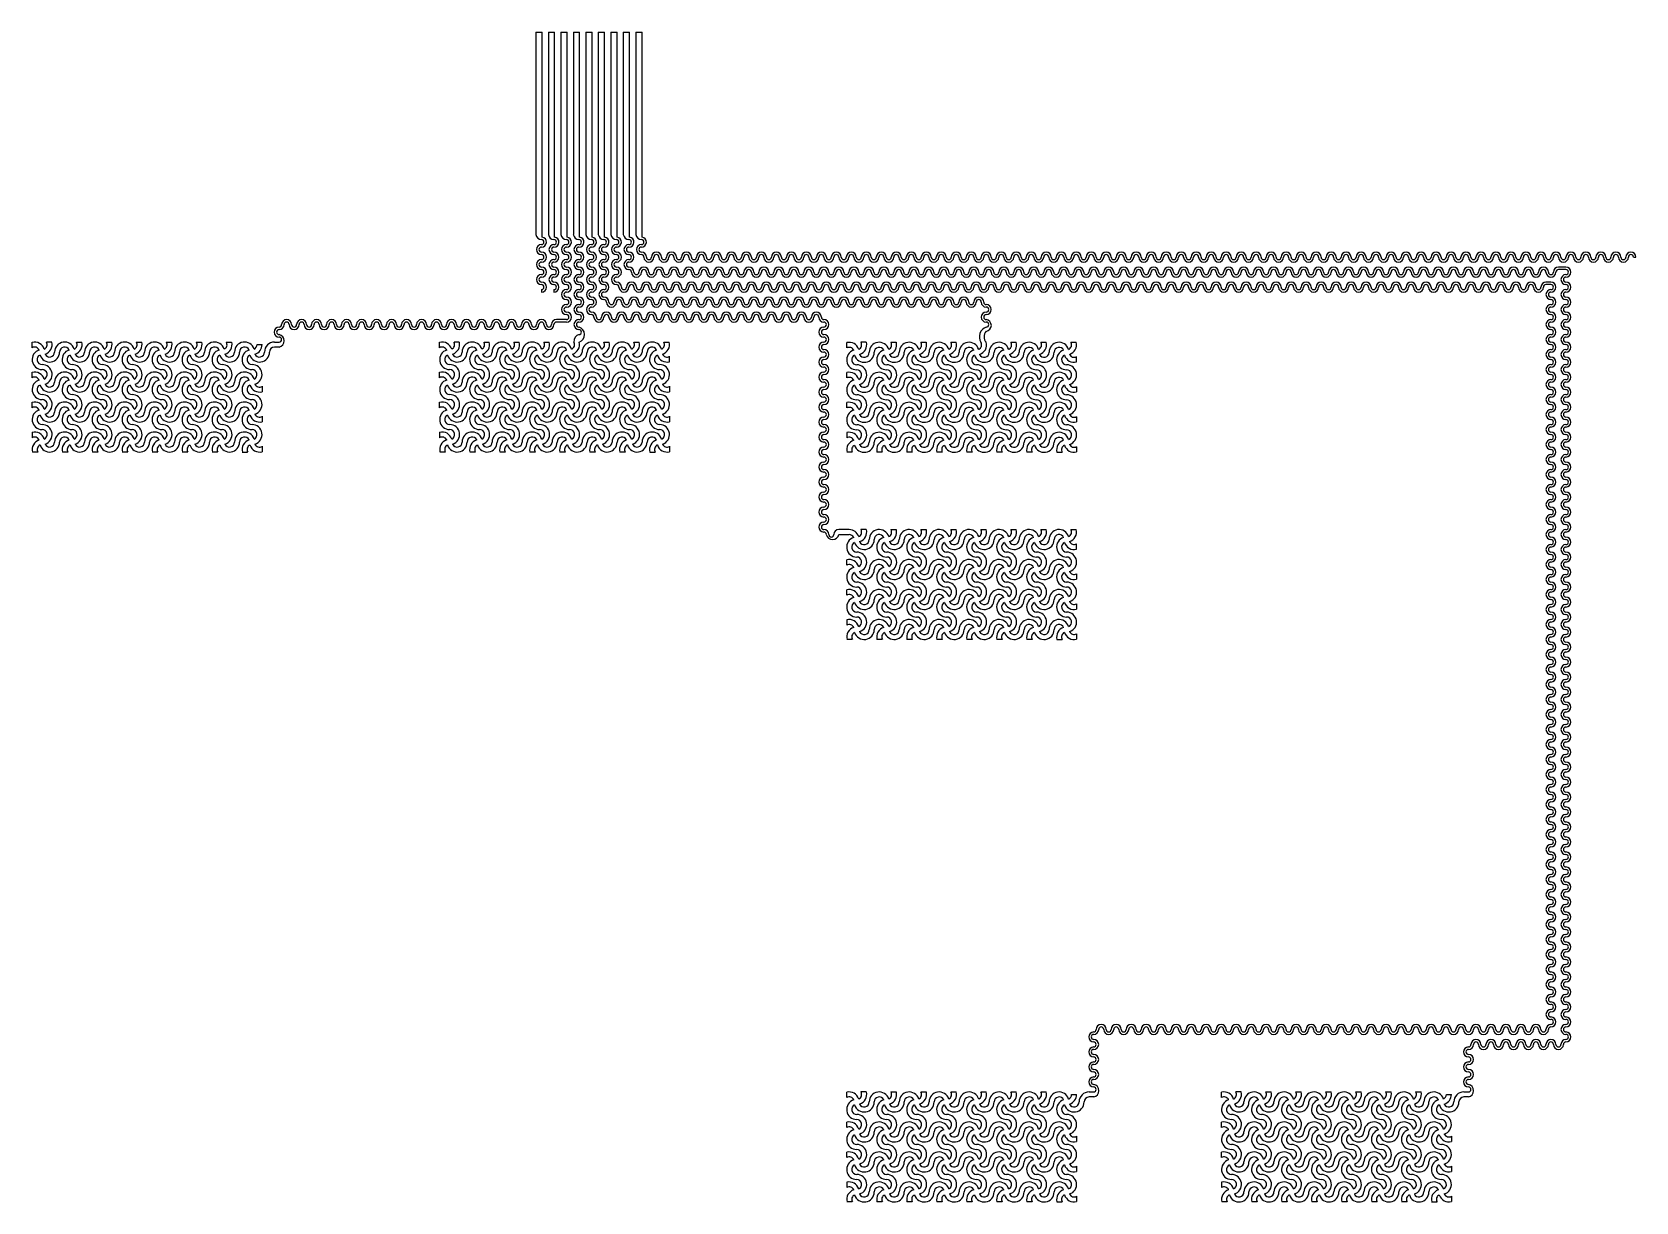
# Model space of a CAD drawing. Header units: millimetres. Extents: x 24 to 153, y 3 to 97.
import ezdxf

# ---------------------------------------------------------------- set-up
doc = ezdxf.new("R2010")
doc.units = ezdxf.units.MM
doc.header["$MEASUREMENT"] = 0
doc.layers.add('MASK_1', color=255, linetype='Continuous')

# ---------------------------------------------------------------- blocks, each defined once
blk = doc.blocks.new('*U8')
for centre, radius, start, end in [((-0.3, 0), 0.4, 0, 180), ((-0.3, 0), 0.2, 0, 180), ((0.3, 0), 0.4, 180, 0), ((0.3, 0), 0.2, 180, 0)]:
    blk.add_arc(centre, radius, start, end)
blk = doc.blocks.new('*U9')
at = {"color": 0, "linetype": 'ByBlock', "lineweight": -2, "transparency": 16777216}
for p in [(0, 0), (1.2, 0), (2.4, 0), (3.6, 0), (4.8, 0), (6, 0), (7.2, 0), (8.4, 0), (9.6, 0), (10.8, 0), (12, 0), (13.2, 0), (14.4, 0), (15.6, 0), (16.8, 0), (18, 0), (19.2, 0), (20.4, 0), (21.6, 0), (22.8, 0), (24, 0), (25.2, 0), (26.4, 0), (27.6, 0), (28.8, 0), (30, 0), (31.2, 0), (32.4, 0)]:
    blk.add_blockref('*U8', p, dxfattribs=at)
blk = doc.blocks.new('*U10')
for centre, radius, start, end in [((-0.3, 0), 0.4, 0, 180), ((-0.3, 0), 0.2, 0, 180), ((0.3, 0), 0.4, 180, 0), ((0.3, 0), 0.2, 180, 0)]:
    blk.add_arc(centre, radius, start, end)
blk = doc.blocks.new('*U11')
at = {"color": 0, "linetype": 'ByBlock', "lineweight": -2, "transparency": 16777216}
for p in [(0, 0), (1.2, 0), (2.4, 0), (3.6, 0)]:
    blk.add_blockref('*U10', p, dxfattribs=at)

msp = doc.modelspace()

# ---------------------------------------------------------------- linework, layer by layer
for p, q in [((64.68, 97.05), (65.18, 97.05)), ((64.68, 97.05), (64.68, 80.85)), ((65.18, 80.65), (65.18, 97.05)), ((65.68, 97.05), (66.18, 97.05)), ((65.68, 97.05), (65.68, 80.85)), ((66.18, 80.65), (66.18, 97.05)), ((66.68, 97.05), (67.18, 97.05)), ((66.68, 97.05), (66.68, 80.85)), ((67.18, 80.65), (67.18, 97.05)), ((67.68, 97.05), (68.18, 97.05)), ((67.68, 97.05), (67.68, 80.85)), ((68.18, 80.65), (68.18, 97.05)), ((68.68, 97.05), (69.18, 97.05)), ((68.68, 97.05), (68.68, 80.85)), ((69.18, 80.65), (69.18, 97.05)), ((69.68, 97.05), (70.18, 97.05)), ((69.68, 97.05), (69.68, 80.85)), ((70.18, 80.65), (70.18, 97.05)), ((70.68, 97.05), (71.18, 97.05)), ((70.68, 97.05), (70.68, 80.85)), ((71.18, 80.65), (71.18, 97.05)), ((71.68, 97.05), (72.18, 97.05)), ((71.68, 97.05), (71.68, 80.85)), ((72.18, 80.65), (72.18, 97.05)), ((72.68, 97.05), (73.18, 97.05)), ((72.68, 97.05), (72.68, 80.85)), ((73.18, 80.65), (73.18, 97.05)), ((152.53, 79.05), (152.73, 79.05)), ((145.93, 77.05), (145.53, 77.05)), ((147.13, 78.25), (146.53, 78.25)), ((147.13, 78.05), (146.53, 78.05)), ((65.13, 76.45), (65.13, 76.25)), ((66.13, 76.45), (66.13, 76.25)), ((145.93, 76.85), (145.53, 76.85)), ((67.13, 74.05), (66.33, 74.05)), ((67.13, 73.85), (66.33, 73.85)), ((24.36, 71.8), (24.36, 72.23)), ((25.93, 72.25), (25.5, 72.25)), ((27.9, 72.25), (28.33, 72.25)), ((30.3, 72.25), (30.73, 72.25)), ((32.7, 72.25), (33.13, 72.25)), ((35.1, 72.25), (35.53, 72.25)), ((37.5, 72.25), (37.93, 72.25)), ((39.9, 72.25), (40.33, 72.25)), ((42.36, 72.05), (42.76, 72.05)), ((43.76, 72.25), (44.13, 72.25)), ((56.98, 71.8), (56.98, 72.23)), ((58.55, 72.25), (58.13, 72.25)), ((60.53, 72.25), (60.95, 72.25)), ((62.93, 72.25), (63.35, 72.25)), ((65.33, 72.25), (65.75, 72.25)), ((70.13, 72.25), (70.55, 72.25)), ((72.53, 72.25), (72.95, 72.25)), ((74.93, 72.25), (75.35, 72.25)), ((89.56, 71.78), (89.56, 72.21)), ((91.13, 72.23), (90.7, 72.23)), ((93.1, 72.23), (93.53, 72.23)), ((95.5, 72.23), (95.93, 72.23)), ((97.9, 72.23), (98.33, 72.23)), ((102.7, 72.23), (103.13, 72.23)), ((105.1, 72.23), (105.53, 72.23)), ((107.5, 72.23), (107.93, 72.23)), ((44.13, 71.85), (43.76, 71.85)), ((75.38, 70.68), (75.38, 71.11)), ((107.96, 70.66), (107.96, 71.08)), ((24.36, 69.4), (24.36, 69.83)), ((56.98, 69.4), (56.98, 69.83)), ((89.56, 69.38), (89.56, 69.81)), ((42.76, 68.71), (42.76, 68.28)), ((75.38, 68.71), (75.38, 68.28)), ((107.96, 68.68), (107.96, 68.26)), ((24.36, 67), (24.36, 67.43)), ((56.98, 67), (56.98, 67.43)), ((89.56, 66.98), (89.56, 67.41)), ((42.76, 66.31), (42.76, 65.88)), ((75.38, 66.31), (75.38, 65.88)), ((107.96, 66.28), (107.96, 65.86)), ((24.36, 65.03), (24.36, 64.6)), ((56.98, 65.03), (56.98, 64.6)), ((89.56, 65.01), (89.56, 64.58)), ((24.81, 63.45), (24.38, 63.45)), ((27.21, 63.45), (26.78, 63.45)), ((29.61, 63.45), (29.18, 63.45)), ((32.01, 63.45), (31.58, 63.45)), ((34.41, 63.45), (33.98, 63.45)), ((36.81, 63.45), (36.38, 63.45)), ((39.21, 63.45), (38.78, 63.45)), ((41.18, 63.45), (41.61, 63.45)), ((42.76, 63.91), (42.76, 63.48)), ((57.43, 63.45), (57.01, 63.45)), ((59.83, 63.45), (59.41, 63.45)), ((62.23, 63.45), (61.81, 63.45)), ((64.63, 63.45), (64.21, 63.45)), ((67.03, 63.45), (66.61, 63.45)), ((69.43, 63.45), (69.01, 63.45)), ((71.83, 63.45), (71.41, 63.45)), ((73.81, 63.45), (74.23, 63.45)), ((75.38, 63.91), (75.38, 63.48)), ((90.01, 63.43), (89.58, 63.43)), ((92.41, 63.43), (91.98, 63.43)), ((94.81, 63.43), (94.38, 63.43)), ((97.21, 63.43), (96.78, 63.43)), ((99.61, 63.43), (99.18, 63.43)), ((102.01, 63.43), (101.58, 63.43)), ((104.41, 63.43), (103.98, 63.43)), ((106.38, 63.43), (106.81, 63.43)), ((107.96, 63.88), (107.96, 63.46)), ((89.76, 57.25), (88.93, 57.25)), ((88.93, 56.85), (89.76, 56.85)), ((91.13, 57.25), (90.7, 57.25)), ((93.1, 57.25), (93.53, 57.25)), ((95.5, 57.25), (95.93, 57.25)), ((97.9, 57.25), (98.33, 57.25)), ((100.3, 57.25), (100.73, 57.25)), ((102.7, 57.25), (103.13, 57.25)), ((105.1, 57.25), (105.53, 57.25)), ((107.5, 57.25), (107.93, 57.25)), ((107.96, 55.68), (107.96, 56.11)), ((89.56, 54.4), (89.56, 54.83)), ((107.96, 53.71), (107.96, 53.28)), ((89.56, 52), (89.56, 52.43)), ((107.96, 51.31), (107.96, 50.88)), ((89.56, 50.03), (89.56, 49.6)), ((107.96, 48.91), (107.96, 48.48)), ((90.01, 48.45), (89.58, 48.45)), ((92.41, 48.45), (91.98, 48.45)), ((94.81, 48.45), (94.38, 48.45)), ((97.21, 48.45), (96.78, 48.45)), ((99.61, 48.45), (99.18, 48.45)), ((102.01, 48.45), (101.58, 48.45)), ((104.41, 48.45), (103.98, 48.45)), ((106.38, 48.45), (106.81, 48.45)), ((89.56, 11.8), (89.56, 12.23)), ((91.13, 12.25), (90.7, 12.25)), ((93.1, 12.25), (93.53, 12.25)), ((95.5, 12.25), (95.93, 12.25)), ((97.9, 12.25), (98.33, 12.25)), ((100.3, 12.25), (100.73, 12.25)), ((102.7, 12.25), (103.13, 12.25)), ((105.1, 12.25), (105.53, 12.25)), ((107.56, 12.05), (107.96, 12.05)), ((108.96, 12.25), (109.33, 12.25)), ((109.33, 11.85), (108.96, 11.85)), ((119.56, 11.8), (119.56, 12.23)), ((121.13, 12.25), (120.7, 12.25)), ((123.1, 12.25), (123.53, 12.25)), ((125.5, 12.25), (125.93, 12.25)), ((127.9, 12.25), (128.33, 12.25)), ((130.3, 12.25), (130.73, 12.25)), ((132.7, 12.25), (133.13, 12.25)), ((135.1, 12.25), (135.53, 12.25)), ((137.56, 12.05), (137.96, 12.05)), ((138.96, 12.25), (139.33, 12.25)), ((139.33, 11.85), (138.96, 11.85)), ((89.56, 9.4), (89.56, 9.83)), ((119.56, 9.4), (119.56, 9.83)), ((107.96, 8.71), (107.96, 8.28)), ((137.96, 8.71), (137.96, 8.28)), ((89.56, 7), (89.56, 7.43)), ((119.56, 7), (119.56, 7.43)), ((107.96, 6.31), (107.96, 5.88)), ((137.96, 6.31), (137.96, 5.88)), ((89.56, 5.03), (89.56, 4.6)), ((107.96, 3.91), (107.96, 3.48)), ((119.56, 5.03), (119.56, 4.6)), ((137.96, 3.91), (137.96, 3.48)), ((90.01, 3.45), (89.58, 3.45)), ((92.41, 3.45), (91.98, 3.45)), ((94.81, 3.45), (94.38, 3.45)), ((97.21, 3.45), (96.78, 3.45)), ((99.61, 3.45), (99.18, 3.45)), ((102.01, 3.45), (101.58, 3.45)), ((104.41, 3.45), (103.98, 3.45)), ((106.38, 3.45), (106.81, 3.45)), ((120.01, 3.45), (119.58, 3.45)), ((122.41, 3.45), (121.98, 3.45)), ((124.81, 3.45), (124.38, 3.45)), ((127.21, 3.45), (126.78, 3.45)), ((129.61, 3.45), (129.18, 3.45)), ((132.01, 3.45), (131.58, 3.45)), ((134.41, 3.45), (133.98, 3.45)), ((136.38, 3.45), (136.81, 3.45))]:
    msp.add_line(p, q)
for centre, radius, start, end in [((65.13, 80.25), 0.4, 270, 82.8192), ((65.13, 80.25), 0.2, 270, 90), ((66.13, 80.25), 0.4, 270, 82.8192), ((66.13, 80.25), 0.2, 270, 90), ((67.13, 80.25), 0.4, 270, 82.8192), ((67.13, 80.25), 0.2, 270, 90), ((68.13, 80.25), 0.4, 270, 82.8192), ((68.13, 80.25), 0.2, 270, 90), ((69.13, 80.25), 0.4, 270, 82.8192), ((69.13, 80.25), 0.2, 270, 90), ((70.13, 80.25), 0.4, 270, 82.8192), ((70.13, 80.25), 0.2, 270, 90), ((71.13, 80.25), 0.4, 270, 82.8192), ((71.13, 80.25), 0.2, 270, 90), ((72.13, 80.25), 0.4, 270, 82.8192), ((72.13, 80.25), 0.2, 270, 90), ((73.13, 80.25), 0.4, 270, 82.8192), ((73.13, 80.25), 0.2, 270, 90), ((65.13, 79.05), 0.4, 270, 90), ((65.13, 79.05), 0.2, 270, 90), ((66.13, 79.05), 0.4, 270, 90), ((66.13, 79.05), 0.2, 270, 90), ((67.13, 79.05), 0.4, 270, 90), ((67.13, 79.05), 0.2, 270, 90), ((68.13, 79.05), 0.4, 270, 90), ((68.13, 79.05), 0.2, 270, 90), ((69.13, 79.05), 0.4, 270, 90), ((69.13, 79.05), 0.2, 270, 90), ((70.13, 79.05), 0.4, 270, 90), ((70.13, 79.05), 0.2, 270, 90), ((71.13, 79.05), 0.4, 270, 90), ((71.13, 79.05), 0.2, 270, 90), ((72.13, 79.05), 0.4, 270, 90), ((72.13, 79.05), 0.2, 270, 90), ((73.13, 79.05), 0.4, 0, 90), ((73.13, 79.05), 0.2, 0, 90), ((73.73, 79.05), 0.4, 180, 0), ((73.73, 79.05), 0.2, 180, 0), ((74.33, 79.05), 0.4, 0, 180), ((74.33, 79.05), 0.2, 0, 180), ((74.93, 79.05), 0.4, 180, 0), ((74.93, 79.05), 0.2, 180, 0), ((75.53, 79.05), 0.4, 0, 180), ((75.53, 79.05), 0.2, 0, 180), ((76.13, 79.05), 0.4, 180, 0), ((76.13, 79.05), 0.2, 180, 0), ((76.73, 79.05), 0.4, 0, 180), ((76.73, 79.05), 0.2, 0, 180), ((77.33, 79.05), 0.4, 180, 0), ((77.33, 79.05), 0.2, 180, 0), ((77.93, 79.05), 0.4, 0, 180), ((77.93, 79.05), 0.2, 0, 180), ((78.53, 79.05), 0.4, 180, 0), ((78.53, 79.05), 0.2, 180, 0), ((79.13, 79.05), 0.4, 0, 180), ((79.13, 79.05), 0.2, 0, 180), ((79.73, 79.05), 0.4, 180, 0), ((79.73, 79.05), 0.2, 180, 0), ((80.33, 79.05), 0.4, 0, 180), ((80.33, 79.05), 0.2, 0, 180), ((80.93, 79.05), 0.4, 180, 0), ((80.93, 79.05), 0.2, 180, 0), ((81.53, 79.05), 0.4, 0, 180), ((81.53, 79.05), 0.2, 0, 180), ((82.13, 79.05), 0.4, 180, 0), ((82.13, 79.05), 0.2, 180, 0), ((82.73, 79.05), 0.4, 0, 180), ((82.73, 79.05), 0.2, 0, 180), ((83.33, 79.05), 0.4, 180, 0), ((83.33, 79.05), 0.2, 180, 0), ((83.93, 79.05), 0.4, 0, 180), ((83.93, 79.05), 0.2, 0, 180), ((84.53, 79.05), 0.4, 180, 0), ((84.53, 79.05), 0.2, 180, 0), ((85.13, 79.05), 0.4, 0, 180), ((85.13, 79.05), 0.2, 0, 180), ((85.73, 79.05), 0.4, 180, 0), ((85.73, 79.05), 0.2, 180, 0), ((86.33, 79.05), 0.4, 0, 180), ((86.33, 79.05), 0.2, 0, 180), ((86.93, 79.05), 0.4, 180, 0), ((86.93, 79.05), 0.2, 180, 0), ((87.53, 79.05), 0.4, 0, 180), ((87.53, 79.05), 0.2, 0, 180), ((88.13, 79.05), 0.4, 180, 0), ((88.13, 79.05), 0.2, 180, 0), ((88.73, 79.05), 0.4, 0, 180), ((88.73, 79.05), 0.2, 0, 180), ((89.33, 79.05), 0.4, 180, 0), ((89.33, 79.05), 0.2, 180, 0), ((89.93, 79.05), 0.4, 0, 180), ((89.93, 79.05), 0.2, 0, 180), ((90.53, 79.05), 0.4, 180, 0), ((90.53, 79.05), 0.2, 180, 0), ((91.13, 79.05), 0.4, 0, 180), ((91.13, 79.05), 0.2, 0, 180), ((91.73, 79.05), 0.4, 180, 0), ((91.73, 79.05), 0.2, 180, 0), ((92.33, 79.05), 0.4, 0, 180), ((92.33, 79.05), 0.2, 0, 180), ((92.93, 79.05), 0.4, 180, 0), ((92.93, 79.05), 0.2, 180, 0), ((93.53, 79.05), 0.4, 0, 180), ((93.53, 79.05), 0.2, 0, 180), ((94.13, 79.05), 0.4, 180, 0), ((94.13, 79.05), 0.2, 180, 0), ((94.73, 79.05), 0.4, 0, 180), ((94.73, 79.05), 0.2, 0, 180), ((95.33, 79.05), 0.4, 180, 0), ((95.33, 79.05), 0.2, 180, 0), ((95.93, 79.05), 0.4, 0, 180), ((95.93, 79.05), 0.2, 0, 180), ((96.53, 79.05), 0.4, 180, 0), ((96.53, 79.05), 0.2, 180, 0), ((97.13, 79.05), 0.4, 0, 180), ((97.13, 79.05), 0.2, 0, 180), ((97.73, 79.05), 0.4, 180, 0), ((97.73, 79.05), 0.2, 180, 0), ((98.33, 79.05), 0.4, 0, 180), ((98.33, 79.05), 0.2, 0, 180), ((98.93, 79.05), 0.4, 180, 0), ((98.93, 79.05), 0.2, 180, 0), ((99.53, 79.05), 0.4, 0, 180), ((99.53, 79.05), 0.2, 0, 180), ((100.13, 79.05), 0.4, 180, 0), ((100.13, 79.05), 0.2, 180, 0), ((100.73, 79.05), 0.4, 0, 180), ((100.73, 79.05), 0.2, 0, 180), ((101.33, 79.05), 0.4, 180, 0), ((101.33, 79.05), 0.2, 180, 0), ((101.93, 79.05), 0.4, 0, 180), ((101.93, 79.05), 0.2, 0, 180), ((102.53, 79.05), 0.4, 180, 0), ((102.53, 79.05), 0.2, 180, 0), ((103.13, 79.05), 0.4, 0, 180), ((103.13, 79.05), 0.2, 0, 180), ((103.73, 79.05), 0.4, 180, 0), ((103.73, 79.05), 0.2, 180, 0), ((104.33, 79.05), 0.4, 0, 180), ((104.33, 79.05), 0.2, 0, 180), ((104.93, 79.05), 0.4, 180, 0), ((104.93, 79.05), 0.2, 180, 0), ((105.53, 79.05), 0.4, 0, 180), ((105.53, 79.05), 0.2, 0, 180), ((106.13, 79.05), 0.4, 180, 0), ((106.13, 79.05), 0.2, 180, 0), ((106.73, 79.05), 0.4, 0, 180), ((106.73, 79.05), 0.2, 0, 180), ((107.33, 79.05), 0.4, 180, 0), ((107.33, 79.05), 0.2, 180, 0), ((107.93, 79.05), 0.4, 0, 180), ((107.93, 79.05), 0.2, 0, 180), ((108.53, 79.05), 0.4, 180, 0), ((108.53, 79.05), 0.2, 180, 0), ((109.13, 79.05), 0.4, 0, 180), ((109.13, 79.05), 0.2, 0, 180), ((109.73, 79.05), 0.4, 180, 0), ((109.73, 79.05), 0.2, 180, 0), ((110.33, 79.05), 0.4, 0, 180), ((110.33, 79.05), 0.2, 0, 180), ((110.93, 79.05), 0.4, 180, 0), ((110.93, 79.05), 0.2, 180, 0), ((111.53, 79.05), 0.4, 0, 180), ((111.53, 79.05), 0.2, 0, 180), ((112.13, 79.05), 0.4, 180, 0), ((112.13, 79.05), 0.2, 180, 0), ((112.73, 79.05), 0.4, 0, 180), ((112.73, 79.05), 0.2, 0, 180), ((113.33, 79.05), 0.4, 180, 0), ((113.33, 79.05), 0.2, 180, 0), ((113.93, 79.05), 0.4, 0, 180), ((113.93, 79.05), 0.2, 0, 180), ((114.53, 79.05), 0.4, 180, 0), ((114.53, 79.05), 0.2, 180, 0), ((115.13, 79.05), 0.4, 0, 180), ((115.13, 79.05), 0.2, 0, 180), ((115.73, 79.05), 0.4, 180, 0), ((115.73, 79.05), 0.2, 180, 0), ((116.33, 79.05), 0.4, 0, 180), ((116.33, 79.05), 0.2, 0, 180), ((116.93, 79.05), 0.4, 180, 0), ((116.93, 79.05), 0.2, 180, 0), ((117.53, 79.05), 0.4, 0, 180), ((117.53, 79.05), 0.2, 0, 180), ((118.13, 79.05), 0.4, 180, 0), ((118.13, 79.05), 0.2, 180, 0), ((118.73, 79.05), 0.4, 0, 180), ((118.73, 79.05), 0.2, 0, 180), ((119.33, 79.05), 0.4, 180, 0), ((119.33, 79.05), 0.2, 180, 0), ((119.93, 79.05), 0.4, 0, 180), ((119.93, 79.05), 0.2, 0, 180), ((120.53, 79.05), 0.4, 180, 0), ((120.53, 79.05), 0.2, 180, 0), ((121.13, 79.05), 0.4, 0, 180), ((121.13, 79.05), 0.2, 0, 180), ((121.73, 79.05), 0.4, 180, 0), ((121.73, 79.05), 0.2, 180, 0), ((122.33, 79.05), 0.4, 0, 180), ((122.33, 79.05), 0.2, 0, 180), ((122.93, 79.05), 0.4, 180, 0), ((122.93, 79.05), 0.2, 180, 0), ((123.53, 79.05), 0.4, 0, 180), ((123.53, 79.05), 0.2, 0, 180), ((124.13, 79.05), 0.4, 180, 0), ((124.13, 79.05), 0.2, 180, 0), ((124.73, 79.05), 0.4, 0, 180), ((124.73, 79.05), 0.2, 0, 180), ((125.33, 79.05), 0.4, 180, 0), ((125.33, 79.05), 0.2, 180, 0), ((125.93, 79.05), 0.4, 0, 180), ((125.93, 79.05), 0.2, 0, 180), ((126.53, 79.05), 0.4, 180, 0), ((126.53, 79.05), 0.2, 180, 0), ((127.13, 79.05), 0.4, 0, 180), ((127.13, 79.05), 0.2, 0, 180), ((127.73, 79.05), 0.4, 180, 0), ((127.73, 79.05), 0.2, 180, 0), ((128.33, 79.05), 0.4, 0, 180), ((128.33, 79.05), 0.2, 0, 180), ((128.93, 79.05), 0.4, 180, 0), ((128.93, 79.05), 0.2, 180, 0), ((129.53, 79.05), 0.4, 0, 180), ((129.53, 79.05), 0.2, 0, 180), ((130.13, 79.05), 0.4, 180, 0), ((130.13, 79.05), 0.2, 180, 0), ((130.73, 79.05), 0.4, 0, 180), ((130.73, 79.05), 0.2, 0, 180), ((131.33, 79.05), 0.4, 180, 0), ((131.33, 79.05), 0.2, 180, 0), ((131.93, 79.05), 0.4, 0, 180), ((131.93, 79.05), 0.2, 0, 180), ((132.53, 79.05), 0.4, 180, 0), ((132.53, 79.05), 0.2, 180, 0), ((133.13, 79.05), 0.4, 0, 180), ((133.13, 79.05), 0.2, 0, 180), ((133.73, 79.05), 0.4, 180, 0), ((133.73, 79.05), 0.2, 180, 0), ((134.33, 79.05), 0.4, 0, 180), ((134.33, 79.05), 0.2, 0, 180), ((134.93, 79.05), 0.4, 180, 0), ((134.93, 79.05), 0.2, 180, 0), ((135.53, 79.05), 0.4, 0, 180), ((135.53, 79.05), 0.2, 0, 180), ((136.13, 79.05), 0.4, 180, 0), ((136.13, 79.05), 0.2, 180, 0), ((136.73, 79.05), 0.4, 0, 180), ((136.73, 79.05), 0.2, 0, 180), ((137.33, 79.05), 0.4, 180, 0), ((137.33, 79.05), 0.2, 180, 0), ((137.93, 79.05), 0.4, 0, 180), ((137.93, 79.05), 0.2, 0, 180), ((138.53, 79.05), 0.4, 180, 0), ((138.53, 79.05), 0.2, 180, 0), ((139.13, 79.05), 0.4, 0, 180), ((139.13, 79.05), 0.2, 0, 180), ((139.73, 79.05), 0.4, 180, 0), ((139.73, 79.05), 0.2, 180, 0), ((140.33, 79.05), 0.4, 0, 180), ((140.33, 79.05), 0.2, 0, 180), ((140.93, 79.05), 0.4, 180, 0), ((140.93, 79.05), 0.2, 180, 0), ((141.53, 79.05), 0.4, 0, 180), ((141.53, 79.05), 0.2, 0, 180), ((142.13, 79.05), 0.4, 180, 0), ((142.13, 79.05), 0.2, 180, 0), ((142.73, 79.05), 0.4, 0, 180), ((142.73, 79.05), 0.2, 0, 180), ((143.33, 79.05), 0.4, 180, 0), ((143.33, 79.05), 0.2, 180, 0), ((143.93, 79.05), 0.4, 0, 180), ((143.93, 79.05), 0.2, 0, 180), ((144.53, 79.05), 0.4, 180, 0), ((144.53, 79.05), 0.2, 180, 0), ((145.13, 79.05), 0.4, 0, 180), ((145.13, 79.05), 0.2, 0, 180), ((145.73, 79.05), 0.4, 180, 0), ((145.73, 79.05), 0.2, 180, 0), ((146.33, 79.05), 0.4, 0, 180), ((146.33, 79.05), 0.2, 0, 180), ((146.93, 79.05), 0.4, 180, 0), ((146.93, 79.05), 0.2, 180, 0), ((147.53, 79.05), 0.4, 0, 180), ((147.53, 79.05), 0.2, 0, 180), ((148.13, 79.05), 0.4, 180, 0), ((148.13, 79.05), 0.2, 180, 0), ((148.73, 79.05), 0.4, 0, 180), ((148.73, 79.05), 0.2, 0, 180), ((149.33, 79.05), 0.4, 180, 0), ((149.33, 79.05), 0.2, 180, 0), ((149.93, 79.05), 0.4, 0, 180), ((149.93, 79.05), 0.2, 0, 180), ((150.53, 79.05), 0.4, 180, 0), ((150.53, 79.05), 0.2, 180, 0), ((151.13, 79.05), 0.4, 0, 180), ((151.13, 79.05), 0.2, 0, 180), ((151.73, 79.05), 0.4, 180, 0), ((151.73, 79.05), 0.2, 180, 0), ((152.33, 79.05), 0.4, 0, 180), ((152.33, 79.05), 0.2, 0, 180), ((65.13, 77.85), 0.4, 270, 90), ((65.13, 77.85), 0.2, 270, 90), ((65.13, 76.65), 0.4, 270, 90), ((66.13, 77.85), 0.4, 270, 90), ((66.13, 77.85), 0.2, 270, 90), ((66.13, 76.65), 0.4, 270, 90), ((67.13, 77.85), 0.4, 270, 90), ((67.13, 77.85), 0.2, 270, 90), ((67.13, 76.65), 0.4, 270, 90), ((68.13, 77.85), 0.4, 270, 90), ((68.13, 77.85), 0.2, 270, 90), ((68.13, 76.65), 0.4, 270, 90), ((69.13, 77.85), 0.4, 270, 90), ((69.13, 77.85), 0.2, 270, 90), ((69.13, 76.65), 0.4, 270, 90), ((70.13, 77.85), 0.4, 270, 90), ((70.13, 77.85), 0.2, 270, 90), ((70.13, 76.65), 0.4, 270, 90), ((71.13, 77.85), 0.4, 270, 90), ((71.13, 77.85), 0.2, 270, 90), ((71.13, 76.65), 0.4, 0, 90), ((72.33, 76.65), 0.4, 0, 180), ((72.13, 77.85), 0.4, 0, 90), ((72.13, 77.85), 0.2, 0, 90), ((72.73, 77.85), 0.4, 180, 0), ((72.73, 77.85), 0.2, 180, 0), ((73.33, 77.85), 0.4, 0, 180), ((73.33, 77.85), 0.2, 0, 180), ((73.53, 76.65), 0.4, 0, 180), ((73.93, 77.85), 0.4, 180, 0), ((73.93, 77.85), 0.2, 180, 0), ((74.53, 77.85), 0.4, 0, 180), ((74.53, 77.85), 0.2, 0, 180), ((74.73, 76.65), 0.4, 0, 180), ((75.13, 77.85), 0.4, 180, 0), ((75.13, 77.85), 0.2, 180, 0), ((75.73, 77.85), 0.4, 0, 180), ((75.73, 77.85), 0.2, 0, 180), ((75.93, 76.65), 0.4, 0, 180), ((76.33, 77.85), 0.4, 180, 0), ((76.33, 77.85), 0.2, 180, 0), ((76.93, 77.85), 0.4, 0, 180), ((76.93, 77.85), 0.2, 0, 180), ((77.13, 76.65), 0.4, 0, 180), ((77.53, 77.85), 0.4, 180, 0), ((77.53, 77.85), 0.2, 180, 0), ((78.13, 77.85), 0.4, 0, 180), ((78.13, 77.85), 0.2, 0, 180), ((78.33, 76.65), 0.4, 0, 180), ((78.73, 77.85), 0.4, 180, 0), ((78.73, 77.85), 0.2, 180, 0), ((79.33, 77.85), 0.4, 0, 180), ((79.33, 77.85), 0.2, 0, 180), ((79.53, 76.65), 0.4, 0, 180), ((79.93, 77.85), 0.4, 180, 0), ((79.93, 77.85), 0.2, 180, 0), ((80.53, 77.85), 0.4, 0, 180), ((80.53, 77.85), 0.2, 0, 180), ((80.73, 76.65), 0.4, 0, 180), ((81.13, 77.85), 0.4, 180, 0), ((81.13, 77.85), 0.2, 180, 0), ((81.73, 77.85), 0.4, 0, 180), ((81.73, 77.85), 0.2, 0, 180), ((81.93, 76.65), 0.4, 0, 180), ((82.33, 77.85), 0.4, 180, 0), ((82.33, 77.85), 0.2, 180, 0), ((82.93, 77.85), 0.4, 0, 180), ((82.93, 77.85), 0.2, 0, 180), ((83.13, 76.65), 0.4, 0, 180), ((83.53, 77.85), 0.4, 180, 0), ((83.53, 77.85), 0.2, 180, 0), ((84.13, 77.85), 0.4, 0, 180), ((84.13, 77.85), 0.2, 0, 180), ((84.33, 76.65), 0.4, 0, 180), ((84.73, 77.85), 0.4, 180, 0), ((84.73, 77.85), 0.2, 180, 0), ((85.33, 77.85), 0.4, 0, 180), ((85.33, 77.85), 0.2, 0, 180), ((85.53, 76.65), 0.4, 0, 180), ((85.93, 77.85), 0.4, 180, 0), ((85.93, 77.85), 0.2, 180, 0), ((86.53, 77.85), 0.4, 0, 180), ((86.53, 77.85), 0.2, 0, 180), ((86.73, 76.65), 0.4, 0, 180), ((87.13, 77.85), 0.4, 180, 0), ((87.13, 77.85), 0.2, 180, 0), ((87.73, 77.85), 0.4, 0, 180), ((87.73, 77.85), 0.2, 0, 180), ((87.93, 76.65), 0.4, 0, 180), ((88.33, 77.85), 0.4, 180, 0), ((88.33, 77.85), 0.2, 180, 0), ((88.93, 77.85), 0.4, 0, 180), ((88.93, 77.85), 0.2, 0, 180), ((89.13, 76.65), 0.4, 0, 180), ((89.53, 77.85), 0.4, 180, 0), ((89.53, 77.85), 0.2, 180, 0), ((90.13, 77.85), 0.4, 0, 180), ((90.13, 77.85), 0.2, 0, 180), ((90.33, 76.65), 0.4, 0, 180), ((90.73, 77.85), 0.4, 180, 0), ((90.73, 77.85), 0.2, 180, 0), ((91.33, 77.85), 0.4, 0, 180), ((91.33, 77.85), 0.2, 0, 180), ((91.53, 76.65), 0.4, 0, 180), ((91.93, 77.85), 0.4, 180, 0), ((91.93, 77.85), 0.2, 180, 0), ((92.53, 77.85), 0.4, 0, 180), ((92.53, 77.85), 0.2, 0, 180), ((92.73, 76.65), 0.4, 0, 180), ((93.13, 77.85), 0.4, 180, 0), ((93.13, 77.85), 0.2, 180, 0), ((93.73, 77.85), 0.4, 0, 180), ((93.73, 77.85), 0.2, 0, 180), ((93.93, 76.65), 0.4, 0, 180), ((94.33, 77.85), 0.4, 180, 0), ((94.33, 77.85), 0.2, 180, 0), ((94.93, 77.85), 0.4, 0, 180), ((94.93, 77.85), 0.2, 0, 180), ((95.13, 76.65), 0.4, 0, 180), ((95.53, 77.85), 0.4, 180, 0), ((95.53, 77.85), 0.2, 180, 0), ((96.13, 77.85), 0.4, 0, 180), ((96.13, 77.85), 0.2, 0, 180), ((96.33, 76.65), 0.4, 0, 180), ((96.73, 77.85), 0.4, 180, 0), ((96.73, 77.85), 0.2, 180, 0), ((97.33, 77.85), 0.4, 0, 180), ((97.33, 77.85), 0.2, 0, 180), ((97.53, 76.65), 0.4, 0, 180), ((97.93, 77.85), 0.4, 180, 0), ((97.93, 77.85), 0.2, 180, 0), ((98.53, 77.85), 0.4, 0, 180), ((98.53, 77.85), 0.2, 0, 180), ((98.73, 76.65), 0.4, 0, 180), ((99.13, 77.85), 0.4, 180, 0), ((99.13, 77.85), 0.2, 180, 0), ((99.73, 77.85), 0.4, 0, 180), ((99.73, 77.85), 0.2, 0, 180), ((99.93, 76.65), 0.4, 0, 180), ((100.33, 77.85), 0.4, 180, 0), ((100.33, 77.85), 0.2, 180, 0), ((100.93, 77.85), 0.4, 0, 180), ((100.93, 77.85), 0.2, 0, 180), ((101.13, 76.65), 0.4, 0, 180), ((101.53, 77.85), 0.4, 180, 0), ((101.53, 77.85), 0.2, 180, 0), ((102.13, 77.85), 0.4, 0, 180), ((102.13, 77.85), 0.2, 0, 180), ((102.33, 76.65), 0.4, 0, 180), ((102.73, 77.85), 0.4, 180, 0), ((102.73, 77.85), 0.2, 180, 0), ((103.33, 77.85), 0.4, 0, 180), ((103.33, 77.85), 0.2, 0, 180), ((103.53, 76.65), 0.4, 0, 180), ((103.93, 77.85), 0.4, 180, 0), ((103.93, 77.85), 0.2, 180, 0), ((104.53, 77.85), 0.4, 0, 180), ((104.53, 77.85), 0.2, 0, 180), ((104.73, 76.65), 0.4, 0, 180), ((105.13, 77.85), 0.4, 180, 0), ((105.13, 77.85), 0.2, 180, 0), ((105.73, 77.85), 0.4, 0, 180), ((105.73, 77.85), 0.2, 0, 180), ((105.93, 76.65), 0.4, 0, 180), ((106.33, 77.85), 0.4, 180, 0), ((106.33, 77.85), 0.2, 180, 0), ((106.93, 77.85), 0.4, 0, 180), ((106.93, 77.85), 0.2, 0, 180), ((107.13, 76.65), 0.4, 0, 180), ((107.53, 77.85), 0.4, 180, 0), ((107.53, 77.85), 0.2, 180, 0), ((108.13, 77.85), 0.4, 0, 180), ((108.13, 77.85), 0.2, 0, 180), ((108.33, 76.65), 0.4, 0, 180), ((108.73, 77.85), 0.4, 180, 0), ((108.73, 77.85), 0.2, 180, 0), ((109.33, 77.85), 0.4, 0, 180), ((109.33, 77.85), 0.2, 0, 180), ((109.53, 76.65), 0.4, 0, 180), ((109.93, 77.85), 0.4, 180, 0), ((109.93, 77.85), 0.2, 180, 0), ((110.53, 77.85), 0.4, 0, 180), ((110.53, 77.85), 0.2, 0, 180), ((110.73, 76.65), 0.4, 0, 180), ((111.13, 77.85), 0.4, 180, 0), ((111.13, 77.85), 0.2, 180, 0), ((111.73, 77.85), 0.4, 0, 180), ((111.73, 77.85), 0.2, 0, 180), ((111.93, 76.65), 0.4, 0, 180), ((112.33, 77.85), 0.4, 180, 0), ((112.33, 77.85), 0.2, 180, 0), ((112.93, 77.85), 0.4, 0, 180), ((112.93, 77.85), 0.2, 0, 180), ((113.13, 76.65), 0.4, 0, 180), ((113.53, 77.85), 0.4, 180, 0), ((113.53, 77.85), 0.2, 180, 0), ((114.13, 77.85), 0.4, 0, 180), ((114.13, 77.85), 0.2, 0, 180), ((114.33, 76.65), 0.4, 0, 180), ((114.73, 77.85), 0.4, 180, 0), ((114.73, 77.85), 0.2, 180, 0), ((115.33, 77.85), 0.4, 0, 180), ((115.33, 77.85), 0.2, 0, 180), ((115.53, 76.65), 0.4, 0, 180), ((115.93, 77.85), 0.4, 180, 0), ((115.93, 77.85), 0.2, 180, 0), ((116.53, 77.85), 0.4, 0, 180), ((116.53, 77.85), 0.2, 0, 180), ((116.73, 76.65), 0.4, 0, 180), ((117.13, 77.85), 0.4, 180, 0), ((117.13, 77.85), 0.2, 180, 0), ((117.73, 77.85), 0.4, 0, 180), ((117.73, 77.85), 0.2, 0, 180), ((117.93, 76.65), 0.4, 0, 180), ((118.33, 77.85), 0.4, 180, 0), ((118.33, 77.85), 0.2, 180, 0), ((118.93, 77.85), 0.4, 0, 180), ((118.93, 77.85), 0.2, 0, 180), ((119.13, 76.65), 0.4, 0, 180), ((119.53, 77.85), 0.4, 180, 0), ((119.53, 77.85), 0.2, 180, 0), ((120.13, 77.85), 0.4, 0, 180), ((120.13, 77.85), 0.2, 0, 180), ((120.33, 76.65), 0.4, 0, 180), ((120.73, 77.85), 0.4, 180, 0), ((120.73, 77.85), 0.2, 180, 0), ((121.33, 77.85), 0.4, 0, 180), ((121.33, 77.85), 0.2, 0, 180), ((121.53, 76.65), 0.4, 0, 180), ((121.93, 77.85), 0.4, 180, 0), ((121.93, 77.85), 0.2, 180, 0), ((122.53, 77.85), 0.4, 0, 180), ((122.53, 77.85), 0.2, 0, 180), ((122.73, 76.65), 0.4, 0, 180), ((123.13, 77.85), 0.4, 180, 0), ((123.13, 77.85), 0.2, 180, 0), ((123.73, 77.85), 0.4, 0, 180), ((123.73, 77.85), 0.2, 0, 180), ((123.93, 76.65), 0.4, 0, 180), ((124.33, 77.85), 0.4, 180, 0), ((124.33, 77.85), 0.2, 180, 0), ((124.93, 77.85), 0.4, 0, 180), ((124.93, 77.85), 0.2, 0, 180), ((125.13, 76.65), 0.4, 0, 180), ((125.53, 77.85), 0.4, 180, 0), ((125.53, 77.85), 0.2, 180, 0), ((126.13, 77.85), 0.4, 0, 180), ((126.13, 77.85), 0.2, 0, 180), ((126.33, 76.65), 0.4, 0, 180), ((126.73, 77.85), 0.4, 180, 0), ((126.73, 77.85), 0.2, 180, 0), ((127.33, 77.85), 0.4, 0, 180), ((127.33, 77.85), 0.2, 0, 180), ((127.53, 76.65), 0.4, 0, 180), ((127.93, 77.85), 0.4, 180, 0), ((127.93, 77.85), 0.2, 180, 0), ((128.53, 77.85), 0.4, 0, 180), ((128.53, 77.85), 0.2, 0, 180), ((128.73, 76.65), 0.4, 0, 180), ((129.13, 77.85), 0.4, 180, 0), ((129.13, 77.85), 0.2, 180, 0), ((129.73, 77.85), 0.4, 0, 180), ((129.73, 77.85), 0.2, 0, 180), ((129.93, 76.65), 0.4, 0, 180), ((130.33, 77.85), 0.4, 180, 0), ((130.33, 77.85), 0.2, 180, 0), ((130.93, 77.85), 0.4, 0, 180), ((130.93, 77.85), 0.2, 0, 180), ((131.13, 76.65), 0.4, 0, 180), ((131.53, 77.85), 0.4, 180, 0), ((131.53, 77.85), 0.2, 180, 0), ((132.13, 77.85), 0.4, 0, 180), ((132.13, 77.85), 0.2, 0, 180), ((132.33, 76.65), 0.4, 0, 180), ((132.73, 77.85), 0.4, 180, 0), ((132.73, 77.85), 0.2, 180, 0), ((133.33, 77.85), 0.4, 0, 180), ((133.33, 77.85), 0.2, 0, 180), ((133.53, 76.65), 0.4, 0, 180), ((133.93, 77.85), 0.4, 180, 0), ((133.93, 77.85), 0.2, 180, 0), ((134.53, 77.85), 0.4, 0, 180), ((134.53, 77.85), 0.2, 0, 180), ((134.73, 76.65), 0.4, 0, 180), ((135.13, 77.85), 0.4, 180, 0), ((135.13, 77.85), 0.2, 180, 0), ((135.73, 77.85), 0.4, 0, 180), ((135.73, 77.85), 0.2, 0, 180), ((135.93, 76.65), 0.4, 0, 180), ((136.33, 77.85), 0.4, 180, 0), ((136.33, 77.85), 0.2, 180, 0), ((136.93, 77.85), 0.4, 0, 180), ((136.93, 77.85), 0.2, 0, 180), ((137.13, 76.65), 0.4, 0, 180), ((137.53, 77.85), 0.4, 180, 0), ((137.53, 77.85), 0.2, 180, 0), ((138.13, 77.85), 0.4, 0, 180), ((138.13, 77.85), 0.2, 0, 180), ((138.33, 76.65), 0.4, 0, 180), ((138.73, 77.85), 0.4, 180, 0), ((138.73, 77.85), 0.2, 180, 0), ((139.33, 77.85), 0.4, 0, 180), ((139.33, 77.85), 0.2, 0, 180), ((139.53, 76.65), 0.4, 0, 180), ((139.93, 77.85), 0.4, 180, 0), ((139.93, 77.85), 0.2, 180, 0), ((140.53, 77.85), 0.4, 0, 180), ((140.53, 77.85), 0.2, 0, 180), ((140.73, 76.65), 0.4, 0, 180), ((141.13, 77.85), 0.4, 180, 0), ((141.13, 77.85), 0.2, 180, 0), ((141.73, 77.85), 0.4, 0, 180), ((141.73, 77.85), 0.2, 0, 180), ((141.93, 76.65), 0.4, 0, 180), ((142.33, 77.85), 0.4, 180, 0), ((142.33, 77.85), 0.2, 180, 0), ((142.93, 77.85), 0.4, 0, 180), ((142.93, 77.85), 0.2, 0, 180), ((143.13, 76.65), 0.4, 0, 180), ((143.53, 77.85), 0.4, 180, 0), ((143.53, 77.85), 0.2, 180, 0), ((144.13, 77.85), 0.4, 0, 180), ((144.13, 77.85), 0.2, 0, 180), ((144.33, 76.65), 0.4, 0, 180), ((144.73, 77.85), 0.4, 180, 0), ((144.73, 77.85), 0.2, 180, 0), ((145.33, 77.85), 0.4, 0, 180), ((145.33, 77.85), 0.2, 0, 180), ((145.53, 76.65), 0.4, 90, 180), ((145.93, 77.85), 0.4, 180, 0), ((145.93, 77.85), 0.2, 180, 0), ((145.93, 76.65), 0.4, 270, 90), ((146.53, 77.85), 0.4, 90, 180), ((146.53, 77.85), 0.2, 90, 180), ((147.13, 77.85), 0.4, 270, 90), ((147.13, 77.85), 0.2, 270, 90), ((147.13, 76.65), 0.4, 270, 90), ((65.13, 76.65), 0.2, 270, 90), ((66.13, 76.65), 0.2, 270, 90), ((67.13, 76.65), 0.2, 270, 90), ((67.13, 75.45), 0.4, 270, 90), ((68.13, 76.65), 0.2, 270, 90), ((68.13, 75.45), 0.4, 270, 90), ((69.13, 76.65), 0.2, 270, 90), ((69.13, 75.45), 0.4, 270, 90), ((70.13, 76.65), 0.2, 270, 90), ((70.13, 75.45), 0.4, 0, 90), ((71.33, 75.45), 0.4, 0, 180), ((71.13, 76.65), 0.2, 0, 90), ((71.73, 76.65), 0.4, 180, 0), ((71.73, 76.65), 0.2, 180, 0), ((72.33, 76.65), 0.2, 0, 180), ((72.53, 75.45), 0.4, 0, 180), ((72.93, 76.65), 0.4, 180, 0), ((72.93, 76.65), 0.2, 180, 0), ((73.53, 76.65), 0.2, 0, 180), ((73.73, 75.45), 0.4, 0, 180), ((74.13, 76.65), 0.4, 180, 0), ((74.13, 76.65), 0.2, 180, 0), ((74.73, 76.65), 0.2, 0, 180), ((74.93, 75.45), 0.4, 0, 180), ((75.33, 76.65), 0.4, 180, 0), ((75.33, 76.65), 0.2, 180, 0), ((75.93, 76.65), 0.2, 0, 180), ((76.13, 75.45), 0.4, 0, 180), ((76.53, 76.65), 0.4, 180, 0), ((76.53, 76.65), 0.2, 180, 0), ((77.13, 76.65), 0.2, 0, 180), ((77.33, 75.45), 0.4, 0, 180), ((77.73, 76.65), 0.4, 180, 0), ((77.73, 76.65), 0.2, 180, 0), ((78.33, 76.65), 0.2, 0, 180), ((78.53, 75.45), 0.4, 0, 180), ((78.93, 76.65), 0.4, 180, 0), ((78.93, 76.65), 0.2, 180, 0), ((79.53, 76.65), 0.2, 0, 180), ((79.73, 75.45), 0.4, 0, 180), ((80.13, 76.65), 0.4, 180, 0), ((80.13, 76.65), 0.2, 180, 0), ((80.73, 76.65), 0.2, 0, 180), ((80.93, 75.45), 0.4, 0, 180), ((81.33, 76.65), 0.4, 180, 0), ((81.33, 76.65), 0.2, 180, 0), ((81.93, 76.65), 0.2, 0, 180), ((82.13, 75.45), 0.4, 0, 180), ((82.53, 76.65), 0.4, 180, 0), ((82.53, 76.65), 0.2, 180, 0), ((83.13, 76.65), 0.2, 0, 180), ((83.33, 75.45), 0.4, 0, 180), ((83.73, 76.65), 0.4, 180, 0), ((83.73, 76.65), 0.2, 180, 0), ((84.33, 76.65), 0.2, 0, 180), ((84.53, 75.45), 0.4, 0, 180), ((84.93, 76.65), 0.4, 180, 0), ((84.93, 76.65), 0.2, 180, 0), ((85.53, 76.65), 0.2, 0, 180), ((85.73, 75.45), 0.4, 0, 180), ((86.13, 76.65), 0.4, 180, 0), ((86.13, 76.65), 0.2, 180, 0), ((86.73, 76.65), 0.2, 0, 180), ((86.93, 75.45), 0.4, 0, 180), ((87.33, 76.65), 0.4, 180, 0), ((87.33, 76.65), 0.2, 180, 0), ((87.93, 76.65), 0.2, 0, 180), ((88.13, 75.45), 0.4, 0, 180), ((88.53, 76.65), 0.4, 180, 0), ((88.53, 76.65), 0.2, 180, 0), ((89.13, 76.65), 0.2, 0, 180), ((89.33, 75.45), 0.4, 0, 180), ((89.73, 76.65), 0.4, 180, 0), ((89.73, 76.65), 0.2, 180, 0), ((90.33, 76.65), 0.2, 0, 180), ((90.53, 75.45), 0.4, 0, 180), ((90.93, 76.65), 0.4, 180, 0), ((90.93, 76.65), 0.2, 180, 0), ((91.53, 76.65), 0.2, 0, 180), ((91.73, 75.45), 0.4, 0, 180), ((92.13, 76.65), 0.4, 180, 0), ((92.13, 76.65), 0.2, 180, 0), ((92.73, 76.65), 0.2, 0, 180), ((92.93, 75.45), 0.4, 0, 180), ((93.33, 76.65), 0.4, 180, 0), ((93.33, 76.65), 0.2, 180, 0), ((93.93, 76.65), 0.2, 0, 180), ((94.13, 75.45), 0.4, 0, 180), ((94.53, 76.65), 0.4, 180, 0), ((94.53, 76.65), 0.2, 180, 0), ((95.13, 76.65), 0.2, 0, 180), ((95.33, 75.45), 0.4, 0, 180), ((95.73, 76.65), 0.4, 180, 0), ((95.73, 76.65), 0.2, 180, 0), ((96.33, 76.65), 0.2, 0, 180), ((96.53, 75.45), 0.4, 0, 180), ((96.93, 76.65), 0.4, 180, 0), ((96.93, 76.65), 0.2, 180, 0), ((97.53, 76.65), 0.2, 0, 180), ((97.73, 75.45), 0.4, 0, 180), ((98.13, 76.65), 0.4, 180, 0), ((98.13, 76.65), 0.2, 180, 0), ((98.73, 76.65), 0.2, 0, 180), ((98.93, 75.45), 0.4, 0, 180), ((99.33, 76.65), 0.4, 180, 0), ((99.33, 76.65), 0.2, 180, 0), ((99.93, 76.65), 0.2, 0, 180), ((100.13, 75.45), 0.4, 0, 180), ((100.53, 76.65), 0.4, 180, 0), ((100.53, 76.65), 0.2, 180, 0), ((101.13, 76.65), 0.2, 0, 180), ((101.73, 76.65), 0.4, 180, 0), ((101.73, 76.65), 0.2, 180, 0), ((102.33, 76.65), 0.2, 0, 180), ((102.93, 76.65), 0.4, 180, 0), ((102.93, 76.65), 0.2, 180, 0), ((103.53, 76.65), 0.2, 0, 180), ((104.13, 76.65), 0.4, 180, 0), ((104.13, 76.65), 0.2, 180, 0), ((104.73, 76.65), 0.2, 0, 180), ((105.33, 76.65), 0.4, 180, 0), ((105.33, 76.65), 0.2, 180, 0), ((105.93, 76.65), 0.2, 0, 180), ((106.53, 76.65), 0.4, 180, 0), ((106.53, 76.65), 0.2, 180, 0), ((107.13, 76.65), 0.2, 0, 180), ((107.73, 76.65), 0.4, 180, 0), ((107.73, 76.65), 0.2, 180, 0), ((108.33, 76.65), 0.2, 0, 180), ((108.93, 76.65), 0.4, 180, 0), ((108.93, 76.65), 0.2, 180, 0), ((109.53, 76.65), 0.2, 0, 180), ((110.13, 76.65), 0.4, 180, 0), ((110.13, 76.65), 0.2, 180, 0), ((110.73, 76.65), 0.2, 0, 180), ((111.33, 76.65), 0.4, 180, 0), ((111.33, 76.65), 0.2, 180, 0), ((111.93, 76.65), 0.2, 0, 180), ((112.53, 76.65), 0.4, 180, 0), ((112.53, 76.65), 0.2, 180, 0), ((113.13, 76.65), 0.2, 0, 180), ((113.73, 76.65), 0.4, 180, 0), ((113.73, 76.65), 0.2, 180, 0), ((114.33, 76.65), 0.2, 0, 180), ((114.93, 76.65), 0.4, 180, 0), ((114.93, 76.65), 0.2, 180, 0), ((115.53, 76.65), 0.2, 0, 180), ((116.13, 76.65), 0.4, 180, 0), ((116.13, 76.65), 0.2, 180, 0), ((116.73, 76.65), 0.2, 0, 180), ((117.33, 76.65), 0.4, 180, 0), ((117.33, 76.65), 0.2, 180, 0), ((117.93, 76.65), 0.2, 0, 180), ((118.53, 76.65), 0.4, 180, 0), ((118.53, 76.65), 0.2, 180, 0), ((119.13, 76.65), 0.2, 0, 180), ((119.73, 76.65), 0.4, 180, 0), ((119.73, 76.65), 0.2, 180, 0), ((120.33, 76.65), 0.2, 0, 180), ((120.93, 76.65), 0.4, 180, 0), ((120.93, 76.65), 0.2, 180, 0), ((121.53, 76.65), 0.2, 0, 180), ((122.13, 76.65), 0.4, 180, 0), ((122.13, 76.65), 0.2, 180, 0), ((122.73, 76.65), 0.2, 0, 180), ((123.33, 76.65), 0.4, 180, 0), ((123.33, 76.65), 0.2, 180, 0), ((123.93, 76.65), 0.2, 0, 180), ((124.53, 76.65), 0.4, 180, 0), ((124.53, 76.65), 0.2, 180, 0), ((125.13, 76.65), 0.2, 0, 180), ((125.73, 76.65), 0.4, 180, 0), ((125.73, 76.65), 0.2, 180, 0), ((126.33, 76.65), 0.2, 0, 180), ((126.93, 76.65), 0.4, 180, 0), ((126.93, 76.65), 0.2, 180, 0), ((127.53, 76.65), 0.2, 0, 180), ((128.13, 76.65), 0.4, 180, 0), ((128.13, 76.65), 0.2, 180, 0), ((128.73, 76.65), 0.2, 0, 180), ((129.33, 76.65), 0.4, 180, 0), ((129.33, 76.65), 0.2, 180, 0), ((129.93, 76.65), 0.2, 0, 180), ((130.53, 76.65), 0.4, 180, 0), ((130.53, 76.65), 0.2, 180, 0), ((131.13, 76.65), 0.2, 0, 180), ((131.73, 76.65), 0.4, 180, 0), ((131.73, 76.65), 0.2, 180, 0), ((132.33, 76.65), 0.2, 0, 180), ((132.93, 76.65), 0.4, 180, 0), ((132.93, 76.65), 0.2, 180, 0), ((133.53, 76.65), 0.2, 0, 180), ((134.13, 76.65), 0.4, 180, 0), ((134.13, 76.65), 0.2, 180, 0), ((134.73, 76.65), 0.2, 0, 180), ((135.33, 76.65), 0.4, 180, 0), ((135.33, 76.65), 0.2, 180, 0), ((135.93, 76.65), 0.2, 0, 180), ((136.53, 76.65), 0.4, 180, 0), ((136.53, 76.65), 0.2, 180, 0), ((137.13, 76.65), 0.2, 0, 180), ((137.73, 76.65), 0.4, 180, 0), ((137.73, 76.65), 0.2, 180, 0), ((138.33, 76.65), 0.2, 0, 180), ((138.93, 76.65), 0.4, 180, 0), ((138.93, 76.65), 0.2, 180, 0), ((139.53, 76.65), 0.2, 0, 180), ((140.13, 76.65), 0.4, 180, 0), ((140.13, 76.65), 0.2, 180, 0), ((140.73, 76.65), 0.2, 0, 180), ((141.33, 76.65), 0.4, 180, 0), ((141.33, 76.65), 0.2, 180, 0), ((141.93, 76.65), 0.2, 0, 180), ((142.53, 76.65), 0.4, 180, 0), ((142.53, 76.65), 0.2, 180, 0), ((143.13, 76.65), 0.2, 0, 180), ((143.73, 76.65), 0.4, 180, 0), ((143.73, 76.65), 0.2, 180, 0), ((144.33, 76.65), 0.2, 0, 180), ((144.93, 76.65), 0.4, 180, 0), ((144.93, 76.65), 0.2, 180, 0), ((145.53, 76.65), 0.2, 90, 180), ((145.93, 76.65), 0.2, 270, 90), ((145.93, 75.45), 0.4, 270, 90), ((147.13, 76.65), 0.2, 270, 90), ((147.13, 75.45), 0.4, 270, 90), ((67.13, 75.45), 0.2, 270, 90), ((67.13, 74.25), 0.4, 270, 90), ((68.13, 75.45), 0.2, 270, 90), ((68.13, 74.25), 0.4, 270, 90), ((69.13, 75.45), 0.2, 270, 90), ((69.13, 74.25), 0.4, 0, 90), ((70.33, 74.25), 0.4, 0, 180), ((70.13, 75.45), 0.2, 0, 90), ((70.73, 75.45), 0.4, 180, 0), ((70.73, 75.45), 0.2, 180, 0), ((71.33, 75.45), 0.2, 0, 180), ((71.53, 74.25), 0.4, 0, 180), ((71.93, 75.45), 0.4, 180, 0), ((71.93, 75.45), 0.2, 180, 0), ((72.53, 75.45), 0.2, 0, 180), ((72.73, 74.25), 0.4, 0, 180), ((73.13, 75.45), 0.4, 180, 0), ((73.13, 75.45), 0.2, 180, 0), ((73.73, 75.45), 0.2, 0, 180), ((73.93, 74.25), 0.4, 0, 180), ((74.33, 75.45), 0.4, 180, 0), ((74.33, 75.45), 0.2, 180, 0), ((74.93, 75.45), 0.2, 0, 180), ((75.13, 74.25), 0.4, 0, 180), ((75.53, 75.45), 0.4, 180, 0), ((75.53, 75.45), 0.2, 180, 0), ((76.13, 75.45), 0.2, 0, 180), ((76.33, 74.25), 0.4, 0, 180), ((76.73, 75.45), 0.4, 180, 0), ((76.73, 75.45), 0.2, 180, 0), ((77.33, 75.45), 0.2, 0, 180), ((77.53, 74.25), 0.4, 0, 180), ((77.93, 75.45), 0.4, 180, 0), ((77.93, 75.45), 0.2, 180, 0), ((78.53, 75.45), 0.2, 0, 180), ((78.73, 74.25), 0.4, 0, 180), ((79.13, 75.45), 0.4, 180, 0), ((79.13, 75.45), 0.2, 180, 0), ((79.73, 75.45), 0.2, 0, 180), ((79.93, 74.25), 0.4, 0, 180), ((80.33, 75.45), 0.4, 180, 0), ((80.33, 75.45), 0.2, 180, 0), ((80.93, 75.45), 0.2, 0, 180), ((81.13, 74.25), 0.4, 0, 180), ((81.53, 75.45), 0.4, 180, 0), ((81.53, 75.45), 0.2, 180, 0), ((82.13, 75.45), 0.2, 0, 180), ((82.33, 74.25), 0.4, 0, 180), ((82.73, 75.45), 0.4, 180, 0), ((82.73, 75.45), 0.2, 180, 0), ((83.33, 75.45), 0.2, 0, 180), ((83.53, 74.25), 0.4, 0, 180), ((83.93, 75.45), 0.4, 180, 0), ((83.93, 75.45), 0.2, 180, 0), ((84.53, 75.45), 0.2, 0, 180), ((84.73, 74.25), 0.4, 0, 180), ((85.13, 75.45), 0.4, 180, 0), ((85.13, 75.45), 0.2, 180, 0), ((85.73, 75.45), 0.2, 0, 180), ((85.93, 74.25), 0.4, 0, 180), ((86.33, 75.45), 0.4, 180, 0), ((86.33, 75.45), 0.2, 180, 0), ((86.93, 75.45), 0.2, 0, 180), ((87.13, 74.25), 0.4, 0, 180), ((87.53, 75.45), 0.4, 180, 0), ((87.53, 75.45), 0.2, 180, 0), ((88.13, 75.45), 0.2, 0, 180), ((88.73, 75.45), 0.4, 180, 0), ((88.73, 75.45), 0.2, 180, 0), ((89.33, 75.45), 0.2, 0, 180), ((89.93, 75.45), 0.4, 180, 0), ((89.93, 75.45), 0.2, 180, 0), ((90.53, 75.45), 0.2, 0, 180), ((91.13, 75.45), 0.4, 180, 0), ((91.13, 75.45), 0.2, 180, 0), ((91.73, 75.45), 0.2, 0, 180), ((92.33, 75.45), 0.4, 180, 0), ((92.33, 75.45), 0.2, 180, 0), ((92.93, 75.45), 0.2, 0, 180), ((93.53, 75.45), 0.4, 180, 0), ((93.53, 75.45), 0.2, 180, 0), ((94.13, 75.45), 0.2, 0, 180), ((94.73, 75.45), 0.4, 180, 0), ((94.73, 75.45), 0.2, 180, 0), ((95.33, 75.45), 0.2, 0, 180), ((95.93, 75.45), 0.4, 180, 0), ((95.93, 75.45), 0.2, 180, 0), ((96.53, 75.45), 0.2, 0, 180), ((97.13, 75.45), 0.4, 180, 0), ((97.13, 75.45), 0.2, 180, 0), ((97.73, 75.45), 0.2, 0, 180), ((98.33, 75.45), 0.4, 180, 0), ((98.33, 75.45), 0.2, 180, 0), ((98.93, 75.45), 0.2, 0, 180), ((99.53, 75.45), 0.4, 180, 0), ((99.53, 75.45), 0.2, 180, 0), ((100.13, 75.45), 0.2, 0, 180), ((100.73, 75.45), 0.4, 180, 270), ((100.73, 75.45), 0.2, 180, 270), ((100.73, 74.85), 0.4, 270, 90), ((100.73, 74.85), 0.2, 270, 90), ((145.93, 75.45), 0.2, 270, 90), ((145.93, 74.25), 0.4, 270, 90), ((147.13, 75.45), 0.2, 270, 90), ((147.13, 74.25), 0.4, 270, 90), ((44.73, 73.65), 0.4, 0, 180), ((44.73, 73.65), 0.2, 0, 180), ((45.33, 73.65), 0.4, 180, 0), ((45.33, 73.65), 0.2, 180, 0), ((45.93, 73.65), 0.4, 0, 180), ((45.93, 73.65), 0.2, 0, 180), ((46.53, 73.65), 0.4, 180, 0), ((46.53, 73.65), 0.2, 180, 0), ((47.13, 73.65), 0.4, 0, 180), ((47.13, 73.65), 0.2, 0, 180), ((47.73, 73.65), 0.4, 180, 0), ((47.73, 73.65), 0.2, 180, 0), ((48.33, 73.65), 0.4, 0, 180), ((48.33, 73.65), 0.2, 0, 180), ((48.93, 73.65), 0.4, 180, 0), ((48.93, 73.65), 0.2, 180, 0), ((49.53, 73.65), 0.4, 0, 180), ((49.53, 73.65), 0.2, 0, 180), ((50.13, 73.65), 0.4, 180, 0), ((50.13, 73.65), 0.2, 180, 0), ((50.73, 73.65), 0.4, 0, 180), ((50.73, 73.65), 0.2, 0, 180), ((51.33, 73.65), 0.4, 180, 0), ((51.33, 73.65), 0.2, 180, 0), ((51.93, 73.65), 0.4, 0, 180), ((51.93, 73.65), 0.2, 0, 180), ((52.53, 73.65), 0.4, 180, 0), ((52.53, 73.65), 0.2, 180, 0), ((53.13, 73.65), 0.4, 0, 180), ((53.13, 73.65), 0.2, 0, 180), ((53.73, 73.65), 0.4, 180, 0), ((53.73, 73.65), 0.2, 180, 0), ((54.33, 73.65), 0.4, 0, 180), ((54.33, 73.65), 0.2, 0, 180), ((54.93, 73.65), 0.4, 180, 0), ((54.93, 73.65), 0.2, 180, 0), ((55.53, 73.65), 0.4, 0, 180), ((55.53, 73.65), 0.2, 0, 180), ((56.13, 73.65), 0.4, 180, 0), ((56.13, 73.65), 0.2, 180, 0), ((56.73, 73.65), 0.4, 0, 180), ((56.73, 73.65), 0.2, 0, 180), ((57.33, 73.65), 0.4, 180, 0), ((57.33, 73.65), 0.2, 180, 0), ((57.93, 73.65), 0.4, 0, 180), ((57.93, 73.65), 0.2, 0, 180), ((58.53, 73.65), 0.4, 180, 0), ((58.53, 73.65), 0.2, 180, 0), ((59.13, 73.65), 0.4, 0, 180), ((59.13, 73.65), 0.2, 0, 180), ((59.73, 73.65), 0.4, 180, 0), ((59.73, 73.65), 0.2, 180, 0), ((60.33, 73.65), 0.4, 0, 180), ((60.33, 73.65), 0.2, 0, 180), ((60.93, 73.65), 0.4, 180, 0), ((60.93, 73.65), 0.2, 180, 0), ((61.53, 73.65), 0.4, 0, 180), ((61.53, 73.65), 0.2, 0, 180), ((62.13, 73.65), 0.4, 180, 0), ((62.13, 73.65), 0.2, 180, 0), ((62.73, 73.65), 0.4, 0, 180), ((62.73, 73.65), 0.2, 0, 180), ((63.33, 73.65), 0.4, 180, 0), ((63.33, 73.65), 0.2, 180, 0), ((63.93, 73.65), 0.4, 0, 180), ((63.93, 73.65), 0.2, 0, 180), ((64.53, 73.65), 0.4, 180, 0), ((64.53, 73.65), 0.2, 180, 0), ((65.13, 73.65), 0.4, 0, 180), ((65.13, 73.65), 0.2, 0, 180), ((65.73, 73.65), 0.4, 180, 0), ((65.73, 73.65), 0.2, 180, 0), ((66.33, 73.65), 0.4, 90, 180), ((66.33, 73.65), 0.2, 90, 180), ((67.13, 74.25), 0.2, 270, 90), ((68.13, 74.25), 0.2, 270, 90), ((67.93, 72.85), 0.638, 290.8458, 71.3322), ((68.13, 73.05), 0.2, 270, 90), ((69.13, 74.25), 0.2, 0, 90), ((69.73, 74.25), 0.4, 180, 0), ((69.73, 74.25), 0.2, 180, 0), ((70.33, 74.25), 0.2, 0, 180), ((70.93, 74.25), 0.4, 180, 0), ((70.93, 74.25), 0.2, 180, 0), ((71.53, 74.25), 0.2, 0, 180), ((72.13, 74.25), 0.4, 180, 0), ((72.13, 74.25), 0.2, 180, 0), ((72.73, 74.25), 0.2, 0, 180), ((73.33, 74.25), 0.4, 180, 0), ((73.33, 74.25), 0.2, 180, 0), ((73.93, 74.25), 0.2, 0, 180), ((74.53, 74.25), 0.4, 180, 0), ((74.53, 74.25), 0.2, 180, 0), ((75.13, 74.25), 0.2, 0, 180), ((75.73, 74.25), 0.4, 180, 0), ((75.73, 74.25), 0.2, 180, 0), ((76.33, 74.25), 0.2, 0, 180), ((76.93, 74.25), 0.4, 180, 0), ((76.93, 74.25), 0.2, 180, 0), ((77.53, 74.25), 0.2, 0, 180), ((78.13, 74.25), 0.4, 180, 0), ((78.13, 74.25), 0.2, 180, 0), ((78.73, 74.25), 0.2, 0, 180), ((79.33, 74.25), 0.4, 180, 0), ((79.33, 74.25), 0.2, 180, 0), ((79.93, 74.25), 0.2, 0, 180), ((80.53, 74.25), 0.4, 180, 0), ((80.53, 74.25), 0.2, 180, 0), ((81.13, 74.25), 0.2, 0, 180), ((81.73, 74.25), 0.4, 180, 0), ((81.73, 74.25), 0.2, 180, 0), ((82.33, 74.25), 0.2, 0, 180), ((82.93, 74.25), 0.4, 180, 0), ((82.93, 74.25), 0.2, 180, 0), ((83.53, 74.25), 0.2, 0, 180), ((84.13, 74.25), 0.4, 180, 0), ((84.13, 74.25), 0.2, 180, 0), ((84.73, 74.25), 0.2, 0, 180), ((85.33, 74.25), 0.4, 180, 0), ((85.33, 74.25), 0.2, 180, 0), ((85.93, 74.25), 0.2, 0, 180), ((86.53, 74.25), 0.4, 180, 0), ((86.53, 74.25), 0.2, 180, 0), ((87.13, 74.25), 0.2, 0, 180), ((87.73, 74.25), 0.4, 180, 270), ((87.73, 74.25), 0.2, 180, 270), ((87.73, 73.65), 0.4, 270, 90), ((87.73, 73.65), 0.2, 270, 90), ((100.66, 73.58), 0.477, 278.6716, 81.3284), ((100.73, 73.65), 0.2, 270, 90), ((145.93, 74.25), 0.2, 270, 90), ((145.93, 73.05), 0.4, 270, 90), ((145.93, 73.05), 0.2, 270, 90), ((147.13, 74.25), 0.2, 270, 90), ((147.13, 73.05), 0.4, 270, 90), ((147.13, 73.05), 0.2, 270, 90), ((43.76, 71.45), 0.8, 90, 180), ((67.38, 72.05), 0.4, 294.2952, 30), ((67.38, 72.05), 0.8, 287.1144, 14.4775), ((87.73, 72.45), 0.4, 270, 90), ((87.73, 72.45), 0.2, 270, 90), ((99.96, 72.03), 0.4, 294.2952, 30), ((99.96, 72.03), 0.8, 287.1144, 14.4775), ((145.93, 71.85), 0.4, 270, 90), ((145.93, 71.85), 0.2, 270, 90), ((147.13, 71.85), 0.4, 270, 90), ((147.13, 71.85), 0.2, 270, 90), ((42.56, 71.45), 0.8, 197.1144, 0), ((42.56, 71.45), 0.4, 204.2952, 0), ((43.76, 71.45), 0.4, 90, 180), ((87.73, 71.25), 0.4, 270, 90), ((87.73, 71.25), 0.2, 270, 90), ((145.93, 70.65), 0.4, 270, 90), ((145.93, 70.65), 0.2, 270, 90), ((147.13, 70.65), 0.4, 270, 90), ((147.13, 70.65), 0.2, 270, 90), ((87.73, 70.05), 0.4, 270, 90), ((87.73, 70.05), 0.2, 270, 90), ((145.93, 69.45), 0.4, 270, 90), ((145.93, 69.45), 0.2, 270, 90), ((147.13, 69.45), 0.4, 270, 90), ((147.13, 69.45), 0.2, 270, 90), ((87.73, 68.85), 0.4, 270, 90), ((87.73, 68.85), 0.2, 270, 90), ((87.73, 67.65), 0.4, 270, 90), ((145.93, 68.25), 0.4, 270, 90), ((145.93, 68.25), 0.2, 270, 90), ((147.13, 68.25), 0.4, 270, 90), ((147.13, 68.25), 0.2, 270, 90), ((87.73, 67.65), 0.2, 270, 90), ((87.73, 66.45), 0.4, 270, 90), ((145.93, 67.05), 0.4, 270, 90), ((145.93, 67.05), 0.2, 270, 90), ((147.13, 67.05), 0.4, 270, 90), ((147.13, 67.05), 0.2, 270, 90), ((87.73, 66.45), 0.2, 270, 90), ((87.73, 65.25), 0.4, 270, 90), ((145.93, 65.85), 0.4, 270, 90), ((145.93, 65.85), 0.2, 270, 90), ((147.13, 65.85), 0.4, 270, 90), ((147.13, 65.85), 0.2, 270, 90), ((87.73, 65.25), 0.2, 270, 90), ((87.73, 64.05), 0.4, 270, 90), ((87.73, 64.05), 0.2, 270, 90), ((145.93, 64.65), 0.4, 270, 90), ((145.93, 64.65), 0.2, 270, 90), ((147.13, 64.65), 0.4, 270, 90), ((147.13, 64.65), 0.2, 270, 90), ((87.73, 62.85), 0.4, 270, 90), ((87.73, 62.85), 0.2, 270, 90), ((145.93, 63.45), 0.4, 270, 90), ((145.93, 63.45), 0.2, 270, 90), ((147.13, 63.45), 0.4, 270, 90), ((147.13, 63.45), 0.2, 270, 90), ((87.73, 61.65), 0.4, 270, 90), ((87.73, 61.65), 0.2, 270, 90), ((145.93, 62.25), 0.4, 270, 90), ((145.93, 62.25), 0.2, 270, 90), ((147.13, 62.25), 0.4, 270, 90), ((147.13, 62.25), 0.2, 270, 90), ((87.73, 60.45), 0.4, 270, 90), ((87.73, 60.45), 0.2, 270, 90), ((145.93, 61.05), 0.4, 270, 90), ((145.93, 61.05), 0.2, 270, 90), ((147.13, 61.05), 0.4, 270, 90), ((147.13, 61.05), 0.2, 270, 90), ((87.73, 59.25), 0.4, 270, 90), ((87.73, 59.25), 0.2, 270, 90), ((145.93, 59.85), 0.4, 270, 90), ((145.93, 59.85), 0.2, 270, 90), ((147.13, 59.85), 0.4, 270, 90), ((147.13, 59.85), 0.2, 270, 90), ((87.73, 58.05), 0.4, 270, 90), ((87.73, 58.05), 0.2, 270, 90), ((145.93, 58.65), 0.4, 270, 90), ((145.93, 58.65), 0.2, 270, 90), ((145.93, 57.45), 0.4, 270, 90), ((147.13, 58.65), 0.4, 270, 90), ((147.13, 58.65), 0.2, 270, 90), ((147.13, 57.45), 0.4, 270, 90), ((87.73, 56.85), 0.4, 0, 90), ((87.73, 56.85), 0.2, 0, 90), ((88.43, 56.95), 0.51, 191.3099, 348.6901), ((88.33, 56.85), 0.2, 180, 0), ((88.93, 56.85), 0.4, 90, 180), ((89.76, 56.45), 0.8, 17.1144, 90), ((89.76, 56.45), 0.4, 24.2952, 90), ((99.96, 57.05), 0.4, 294.2952, 30), ((99.96, 57.05), 0.8, 287.1144, 14.4775), ((145.93, 57.45), 0.2, 270, 90), ((145.93, 56.25), 0.4, 270, 90), ((147.13, 57.45), 0.2, 270, 90), ((147.13, 56.25), 0.4, 270, 90), ((145.93, 56.25), 0.2, 270, 90), ((145.93, 55.05), 0.4, 270, 90), ((145.93, 55.05), 0.2, 270, 90), ((147.13, 56.25), 0.2, 270, 90), ((147.13, 55.05), 0.4, 270, 90), ((147.13, 55.05), 0.2, 270, 90), ((145.93, 53.85), 0.4, 270, 90), ((145.93, 53.85), 0.2, 270, 90), ((147.13, 53.85), 0.4, 270, 90), ((147.13, 53.85), 0.2, 270, 90), ((145.93, 52.65), 0.4, 270, 90), ((145.93, 52.65), 0.2, 270, 90), ((147.13, 52.65), 0.4, 270, 90), ((147.13, 52.65), 0.2, 270, 90), ((145.93, 51.45), 0.4, 270, 90), ((145.93, 51.45), 0.2, 270, 90), ((147.13, 51.45), 0.4, 270, 90), ((147.13, 51.45), 0.2, 270, 90), ((145.93, 50.25), 0.4, 270, 90), ((145.93, 50.25), 0.2, 270, 90), ((147.13, 50.25), 0.4, 270, 90), ((147.13, 50.25), 0.2, 270, 90), ((145.93, 49.05), 0.4, 270, 90), ((145.93, 49.05), 0.2, 270, 90), ((147.13, 49.05), 0.4, 270, 90), ((147.13, 49.05), 0.2, 270, 90), ((145.93, 47.85), 0.4, 270, 90), ((145.93, 47.85), 0.2, 270, 90), ((147.13, 47.85), 0.4, 270, 90), ((147.13, 47.85), 0.2, 270, 90), ((145.93, 46.65), 0.4, 270, 90), ((145.93, 46.65), 0.2, 270, 90), ((147.13, 46.65), 0.4, 270, 90), ((147.13, 46.65), 0.2, 270, 90), ((145.93, 45.45), 0.4, 270, 90), ((145.93, 45.45), 0.2, 270, 90), ((147.13, 45.45), 0.4, 270, 90), ((147.13, 45.45), 0.2, 270, 90), ((145.93, 44.25), 0.4, 270, 90), ((145.93, 44.25), 0.2, 270, 90), ((147.13, 44.25), 0.4, 270, 90), ((147.13, 44.25), 0.2, 270, 90), ((145.93, 43.05), 0.4, 270, 90), ((145.93, 43.05), 0.2, 270, 90), ((147.13, 43.05), 0.4, 270, 90), ((147.13, 43.05), 0.2, 270, 90), ((145.93, 41.85), 0.4, 270, 90), ((145.93, 41.85), 0.2, 270, 90), ((147.13, 41.85), 0.4, 270, 90), ((147.13, 41.85), 0.2, 270, 90), ((145.93, 40.65), 0.4, 270, 90), ((145.93, 40.65), 0.2, 270, 90), ((145.93, 39.45), 0.4, 270, 90), ((147.13, 40.65), 0.4, 270, 90), ((147.13, 40.65), 0.2, 270, 90), ((147.13, 39.45), 0.4, 270, 90), ((145.93, 39.45), 0.2, 270, 90), ((145.93, 38.25), 0.4, 270, 90), ((147.13, 39.45), 0.2, 270, 90), ((147.13, 38.25), 0.4, 270, 90), ((145.93, 38.25), 0.2, 270, 90), ((145.93, 37.05), 0.4, 270, 90), ((145.93, 37.05), 0.2, 270, 90), ((147.13, 38.25), 0.2, 270, 90), ((147.13, 37.05), 0.4, 270, 90), ((147.13, 37.05), 0.2, 270, 90), ((145.93, 35.85), 0.4, 270, 90), ((145.93, 35.85), 0.2, 270, 90), ((147.13, 35.85), 0.4, 270, 90), ((147.13, 35.85), 0.2, 270, 90), ((145.93, 34.65), 0.4, 270, 90), ((145.93, 34.65), 0.2, 270, 90), ((147.13, 34.65), 0.4, 270, 90), ((147.13, 34.65), 0.2, 270, 90), ((145.93, 33.45), 0.4, 270, 90), ((145.93, 33.45), 0.2, 270, 90), ((147.13, 33.45), 0.4, 270, 90), ((147.13, 33.45), 0.2, 270, 90), ((145.93, 32.25), 0.4, 270, 90), ((145.93, 32.25), 0.2, 270, 90), ((147.13, 32.25), 0.4, 270, 90), ((147.13, 32.25), 0.2, 270, 90), ((145.93, 31.05), 0.4, 270, 90), ((145.93, 31.05), 0.2, 270, 90), ((147.13, 31.05), 0.4, 270, 90), ((147.13, 31.05), 0.2, 270, 90), ((145.93, 29.85), 0.4, 270, 90), ((145.93, 29.85), 0.2, 270, 90), ((147.13, 29.85), 0.4, 270, 90), ((147.13, 29.85), 0.2, 270, 90), ((145.93, 28.65), 0.4, 270, 90), ((145.93, 28.65), 0.2, 270, 90), ((147.13, 28.65), 0.4, 270, 90), ((147.13, 28.65), 0.2, 270, 90), ((145.93, 27.45), 0.4, 270, 90), ((145.93, 27.45), 0.2, 270, 90), ((147.13, 27.45), 0.4, 270, 90), ((147.13, 27.45), 0.2, 270, 90), ((145.93, 26.25), 0.4, 270, 90), ((145.93, 26.25), 0.2, 270, 90), ((147.13, 26.25), 0.4, 270, 90), ((147.13, 26.25), 0.2, 270, 90), ((145.93, 25.05), 0.4, 270, 90), ((145.93, 25.05), 0.2, 270, 90), ((147.13, 25.05), 0.4, 270, 90), ((147.13, 25.05), 0.2, 270, 90), ((145.93, 23.85), 0.4, 270, 90), ((145.93, 23.85), 0.2, 270, 90), ((147.13, 23.85), 0.4, 270, 90), ((147.13, 23.85), 0.2, 270, 90), ((145.93, 22.65), 0.4, 270, 90), ((145.93, 22.65), 0.2, 270, 90), ((145.93, 21.45), 0.4, 270, 90), ((147.13, 22.65), 0.4, 270, 90), ((147.13, 22.65), 0.2, 270, 90), ((147.13, 21.45), 0.4, 270, 90), ((145.93, 21.45), 0.2, 270, 90), ((145.93, 20.25), 0.4, 270, 90), ((147.13, 21.45), 0.2, 270, 90), ((147.13, 20.25), 0.4, 270, 90), ((145.93, 20.25), 0.2, 270, 90), ((145.93, 19.05), 0.4, 270, 90), ((147.13, 20.25), 0.2, 270, 90), ((147.13, 19.05), 0.4, 270, 90), ((145.93, 19.05), 0.2, 270, 90), ((145.93, 17.85), 0.4, 270, 90), ((145.93, 17.85), 0.2, 270, 90), ((147.13, 19.05), 0.2, 270, 90), ((147.13, 17.85), 0.4, 270, 90), ((147.13, 17.85), 0.2, 270, 90), ((109.93, 17.25), 0.4, 0, 180), ((109.93, 17.25), 0.2, 0, 180), ((110.53, 17.25), 0.4, 180, 0), ((110.53, 17.25), 0.2, 180, 0), ((111.13, 17.25), 0.4, 0, 180), ((111.13, 17.25), 0.2, 0, 180), ((111.73, 17.25), 0.4, 180, 0), ((111.73, 17.25), 0.2, 180, 0), ((147.13, 16.65), 0.4, 270, 90), ((147.13, 16.65), 0.2, 270, 90), ((109.33, 16.05), 0.4, 270, 90), ((109.33, 16.05), 0.2, 270, 90), ((139.93, 16.05), 0.4, 0, 180), ((139.93, 16.05), 0.2, 0, 180), ((140.53, 16.05), 0.4, 180, 0), ((140.53, 16.05), 0.2, 180, 0), ((141.13, 16.05), 0.4, 0, 180), ((141.13, 16.05), 0.2, 0, 180), ((141.73, 16.05), 0.4, 180, 0), ((141.73, 16.05), 0.2, 180, 0), ((109.33, 14.85), 0.4, 270, 90), ((109.33, 14.85), 0.2, 270, 90), ((139.33, 14.85), 0.4, 270, 90), ((139.33, 14.85), 0.2, 270, 90), ((109.33, 13.65), 0.4, 270, 90), ((109.33, 13.65), 0.2, 270, 90), ((139.33, 13.65), 0.4, 270, 90), ((139.33, 13.65), 0.2, 270, 90), ((108.96, 11.45), 0.8, 90, 180), ((108.96, 11.45), 0.4, 90, 180), ((138.96, 11.45), 0.8, 90, 180), ((138.96, 11.45), 0.4, 90, 180), ((107.76, 11.45), 0.8, 197.1144, 0), ((107.76, 11.45), 0.4, 204.2952, 0), ((137.76, 11.45), 0.8, 197.1144, 0), ((137.76, 11.45), 0.4, 204.2952, 0)]:
    msp.add_arc(centre, radius, start, end)
at = {"layer": 'MASK_1', "color": 0}
for centre, radius, start, end in [((65.17, 80.95), 0.501, 191.4491, 265.2838), ((65.13, 79.65), 0.4, 90, 270), ((65.13, 79.65), 0.2, 90, 270), ((66.17, 80.95), 0.501, 191.4491, 265.2838), ((66.13, 79.65), 0.4, 90, 270), ((66.13, 79.65), 0.2, 90, 270), ((67.17, 80.95), 0.501, 191.4491, 265.2838), ((67.13, 79.65), 0.4, 90, 270), ((67.13, 79.65), 0.2, 90, 270), ((68.17, 80.95), 0.501, 191.4491, 265.2838), ((68.13, 79.65), 0.4, 90, 270), ((68.13, 79.65), 0.2, 90, 270), ((69.17, 80.95), 0.501, 191.4491, 265.2838), ((69.13, 79.65), 0.4, 90, 270), ((69.13, 79.65), 0.2, 90, 270), ((70.17, 80.95), 0.501, 191.4491, 265.2838), ((70.13, 79.65), 0.4, 90, 270), ((70.13, 79.65), 0.2, 90, 270), ((71.17, 80.95), 0.501, 191.4491, 265.2838), ((71.13, 79.65), 0.4, 90, 270), ((71.13, 79.65), 0.2, 90, 270), ((72.17, 80.95), 0.501, 191.4491, 265.2838), ((72.13, 79.65), 0.4, 90, 270), ((72.13, 79.65), 0.2, 90, 270), ((73.17, 80.95), 0.501, 191.4491, 265.2838), ((73.13, 79.65), 0.4, 90, 270), ((73.13, 79.65), 0.2, 90, 270), ((65.13, 78.45), 0.4, 90, 270), ((65.13, 78.45), 0.2, 90, 270), ((66.13, 78.45), 0.4, 90, 270), ((66.13, 78.45), 0.2, 90, 270), ((67.13, 78.45), 0.4, 90, 270), ((67.13, 78.45), 0.2, 90, 270), ((68.13, 78.45), 0.4, 90, 270), ((68.13, 78.45), 0.2, 90, 270), ((69.13, 78.45), 0.4, 90, 270), ((69.13, 78.45), 0.2, 90, 270), ((70.13, 78.45), 0.4, 90, 270), ((70.13, 78.45), 0.2, 90, 270), ((71.13, 78.45), 0.4, 90, 270), ((71.13, 78.45), 0.2, 90, 270), ((72.13, 78.45), 0.4, 90, 270), ((72.13, 78.45), 0.2, 90, 270), ((65.13, 77.25), 0.4, 90, 270), ((65.13, 77.25), 0.2, 90, 270), ((66.13, 77.25), 0.4, 90, 270), ((66.13, 77.25), 0.2, 90, 270), ((67.13, 77.25), 0.4, 90, 270), ((67.13, 77.25), 0.2, 90, 270), ((68.13, 77.25), 0.4, 90, 270), ((68.13, 77.25), 0.2, 90, 270), ((69.13, 77.25), 0.4, 90, 270), ((69.13, 77.25), 0.2, 90, 270), ((70.13, 77.25), 0.4, 90, 270), ((70.13, 77.25), 0.2, 90, 270), ((71.13, 77.25), 0.4, 90, 270), ((71.13, 77.25), 0.2, 90, 270), ((147.13, 77.25), 0.4, 90, 270), ((147.13, 77.25), 0.2, 90, 270), ((67.13, 76.05), 0.4, 90, 270), ((67.13, 76.05), 0.2, 90, 270), ((68.13, 76.05), 0.4, 90, 270), ((68.13, 76.05), 0.2, 90, 270), ((69.13, 76.05), 0.4, 90, 270), ((69.13, 76.05), 0.2, 90, 270), ((70.13, 76.05), 0.4, 90, 270), ((70.13, 76.05), 0.2, 90, 270), ((145.93, 76.05), 0.4, 90, 270), ((145.93, 76.05), 0.2, 90, 270), ((147.13, 76.05), 0.4, 90, 270), ((147.13, 76.05), 0.2, 90, 270), ((67.13, 74.85), 0.4, 90, 270), ((67.13, 74.85), 0.2, 90, 270), ((68.13, 74.85), 0.4, 90, 270), ((68.13, 74.85), 0.2, 90, 270), ((69.13, 74.85), 0.4, 90, 270), ((69.13, 74.85), 0.2, 90, 270), ((100.73, 74.25), 0.4, 90, 270), ((145.93, 74.85), 0.4, 90, 270), ((145.93, 74.85), 0.2, 90, 270), ((147.13, 74.85), 0.4, 90, 270), ((147.13, 74.85), 0.2, 90, 270), ((44.13, 73.05), 0.4, 90, 270), ((44.13, 73.05), 0.2, 90, 270), ((44.13, 73.65), 0.2, 270, 0), ((44.13, 73.65), 0.4, 270, 0), ((68.13, 73.65), 0.4, 90, 270), ((68.13, 73.65), 0.2, 90, 270), ((87.73, 73.05), 0.4, 90, 270), ((87.73, 73.05), 0.2, 90, 270), ((101, 72.67), 0.824, 108.9095, 212.3459), ((100.73, 74.25), 0.2, 90, 270), ((145.93, 73.65), 0.4, 90, 270), ((145.93, 73.65), 0.2, 90, 270), ((147.13, 73.65), 0.4, 90, 270), ((147.13, 73.65), 0.2, 90, 270), ((44.03, 72.35), 0.51, 281.3099, 78.6901), ((44.13, 72.45), 0.2, 270, 90), ((68.25, 72.34), 0.526, 102.4955, 189.4166), ((87.73, 71.85), 0.4, 90, 270), ((87.73, 71.85), 0.2, 90, 270), ((101.21, 72.67), 0.652, 137.6725, 222.1803), ((145.93, 72.45), 0.4, 90, 270), ((145.93, 72.45), 0.2, 90, 270), ((147.13, 72.45), 0.4, 90, 270), ((147.13, 72.45), 0.2, 90, 270), ((87.73, 70.65), 0.4, 90, 270), ((87.73, 70.65), 0.2, 90, 270), ((145.93, 71.25), 0.4, 90, 270), ((145.93, 71.25), 0.2, 90, 270), ((147.13, 71.25), 0.4, 90, 270), ((147.13, 71.25), 0.2, 90, 270), ((87.73, 69.45), 0.4, 90, 270), ((87.73, 69.45), 0.2, 90, 270), ((145.93, 70.05), 0.4, 90, 270), ((145.93, 70.05), 0.2, 90, 270), ((147.13, 70.05), 0.4, 90, 270), ((147.13, 70.05), 0.2, 90, 270), ((87.73, 68.25), 0.4, 90, 270), ((87.73, 68.25), 0.2, 90, 270), ((145.93, 68.85), 0.4, 90, 270), ((145.93, 67.65), 0.4, 90, 270), ((145.93, 68.85), 0.2, 90, 270), ((147.13, 68.85), 0.4, 90, 270), ((147.13, 67.65), 0.4, 90, 270), ((147.13, 68.85), 0.2, 90, 270), ((87.73, 67.05), 0.4, 90, 270), ((87.73, 67.05), 0.2, 90, 270), ((145.93, 66.45), 0.4, 90, 270), ((145.93, 67.65), 0.2, 90, 270), ((147.13, 66.45), 0.4, 90, 270), ((147.13, 67.65), 0.2, 90, 270), ((87.73, 65.85), 0.4, 90, 270), ((87.73, 65.85), 0.2, 90, 270), ((145.93, 65.25), 0.4, 90, 270), ((145.93, 66.45), 0.2, 90, 270), ((147.13, 65.25), 0.4, 90, 270), ((147.13, 66.45), 0.2, 90, 270), ((87.73, 64.65), 0.4, 90, 270), ((87.73, 64.65), 0.2, 90, 270), ((145.93, 64.05), 0.4, 90, 270), ((145.93, 65.25), 0.2, 90, 270), ((145.93, 64.05), 0.2, 90, 270), ((147.13, 64.05), 0.4, 90, 270), ((147.13, 65.25), 0.2, 90, 270), ((147.13, 64.05), 0.2, 90, 270), ((87.73, 63.45), 0.4, 90, 270), ((87.73, 63.45), 0.2, 90, 270), ((145.93, 62.85), 0.4, 90, 270), ((145.93, 62.85), 0.2, 90, 270), ((147.13, 62.85), 0.4, 90, 270), ((147.13, 62.85), 0.2, 90, 270), ((87.73, 62.25), 0.4, 90, 270), ((87.73, 62.25), 0.2, 90, 270), ((145.93, 61.65), 0.4, 90, 270), ((145.93, 61.65), 0.2, 90, 270), ((147.13, 61.65), 0.4, 90, 270), ((147.13, 61.65), 0.2, 90, 270), ((87.73, 61.05), 0.4, 90, 270), ((87.73, 61.05), 0.2, 90, 270), ((145.93, 60.45), 0.4, 90, 270), ((145.93, 60.45), 0.2, 90, 270), ((147.13, 60.45), 0.4, 90, 270), ((147.13, 60.45), 0.2, 90, 270), ((87.73, 59.85), 0.4, 90, 270), ((87.73, 59.85), 0.2, 90, 270), ((145.93, 59.25), 0.4, 90, 270), ((145.93, 59.25), 0.2, 90, 270), ((147.13, 59.25), 0.4, 90, 270), ((147.13, 59.25), 0.2, 90, 270), ((87.73, 58.65), 0.4, 90, 270), ((87.73, 57.45), 0.4, 90, 270), ((87.73, 58.65), 0.2, 90, 270), ((145.93, 58.05), 0.4, 90, 270), ((145.93, 58.05), 0.2, 90, 270), ((147.13, 58.05), 0.4, 90, 270), ((147.13, 58.05), 0.2, 90, 270), ((87.73, 57.45), 0.2, 90, 270), ((145.93, 56.85), 0.4, 90, 270), ((145.93, 56.85), 0.2, 90, 270), ((147.13, 56.85), 0.4, 90, 270), ((147.13, 56.85), 0.2, 90, 270), ((145.93, 55.65), 0.4, 90, 270), ((145.93, 55.65), 0.2, 90, 270), ((147.13, 55.65), 0.4, 90, 270), ((147.13, 55.65), 0.2, 90, 270), ((145.93, 54.45), 0.4, 90, 270), ((145.93, 54.45), 0.2, 90, 270), ((147.13, 54.45), 0.4, 90, 270), ((147.13, 54.45), 0.2, 90, 270), ((145.93, 53.25), 0.4, 90, 270), ((145.93, 53.25), 0.2, 90, 270), ((147.13, 53.25), 0.4, 90, 270), ((147.13, 53.25), 0.2, 90, 270), ((145.93, 52.05), 0.4, 90, 270), ((145.93, 52.05), 0.2, 90, 270), ((147.13, 52.05), 0.4, 90, 270), ((147.13, 52.05), 0.2, 90, 270), ((145.93, 50.85), 0.4, 90, 270), ((145.93, 50.85), 0.2, 90, 270), ((147.13, 50.85), 0.4, 90, 270), ((147.13, 50.85), 0.2, 90, 270), ((145.93, 49.65), 0.4, 90, 270), ((145.93, 48.45), 0.4, 90, 270), ((145.93, 49.65), 0.2, 90, 270), ((147.13, 49.65), 0.4, 90, 270), ((147.13, 48.45), 0.4, 90, 270), ((147.13, 49.65), 0.2, 90, 270), ((145.93, 47.25), 0.4, 90, 270), ((145.93, 48.45), 0.2, 90, 270), ((147.13, 47.25), 0.4, 90, 270), ((147.13, 48.45), 0.2, 90, 270), ((145.93, 46.05), 0.4, 90, 270), ((145.93, 47.25), 0.2, 90, 270), ((145.93, 46.05), 0.2, 90, 270), ((147.13, 46.05), 0.4, 90, 270), ((147.13, 47.25), 0.2, 90, 270), ((147.13, 46.05), 0.2, 90, 270), ((145.93, 44.85), 0.4, 90, 270), ((145.93, 44.85), 0.2, 90, 270), ((147.13, 44.85), 0.4, 90, 270), ((147.13, 44.85), 0.2, 90, 270), ((145.93, 43.65), 0.4, 90, 270), ((145.93, 43.65), 0.2, 90, 270), ((147.13, 43.65), 0.4, 90, 270), ((147.13, 43.65), 0.2, 90, 270), ((145.93, 42.45), 0.4, 90, 270), ((145.93, 42.45), 0.2, 90, 270), ((147.13, 42.45), 0.4, 90, 270), ((147.13, 42.45), 0.2, 90, 270), ((145.93, 41.25), 0.4, 90, 270), ((145.93, 41.25), 0.2, 90, 270), ((147.13, 41.25), 0.4, 90, 270), ((147.13, 41.25), 0.2, 90, 270), ((145.93, 40.05), 0.4, 90, 270), ((145.93, 40.05), 0.2, 90, 270), ((147.13, 40.05), 0.4, 90, 270), ((147.13, 40.05), 0.2, 90, 270), ((145.93, 38.85), 0.4, 90, 270), ((145.93, 38.85), 0.2, 90, 270), ((147.13, 38.85), 0.4, 90, 270), ((147.13, 38.85), 0.2, 90, 270), ((145.93, 37.65), 0.4, 90, 270), ((145.93, 37.65), 0.2, 90, 270), ((147.13, 37.65), 0.4, 90, 270), ((147.13, 37.65), 0.2, 90, 270), ((145.93, 36.45), 0.4, 90, 270), ((145.93, 36.45), 0.2, 90, 270), ((147.13, 36.45), 0.4, 90, 270), ((147.13, 36.45), 0.2, 90, 270), ((145.93, 35.25), 0.4, 90, 270), ((145.93, 35.25), 0.2, 90, 270), ((147.13, 35.25), 0.4, 90, 270), ((147.13, 35.25), 0.2, 90, 270), ((145.93, 34.05), 0.4, 90, 270), ((145.93, 34.05), 0.2, 90, 270), ((147.13, 34.05), 0.4, 90, 270), ((147.13, 34.05), 0.2, 90, 270), ((145.93, 32.85), 0.4, 90, 270), ((145.93, 32.85), 0.2, 90, 270), ((147.13, 32.85), 0.4, 90, 270), ((147.13, 32.85), 0.2, 90, 270), ((145.93, 31.65), 0.4, 90, 270), ((145.93, 30.45), 0.4, 90, 270), ((145.93, 31.65), 0.2, 90, 270), ((147.13, 31.65), 0.4, 90, 270), ((147.13, 30.45), 0.4, 90, 270), ((147.13, 31.65), 0.2, 90, 270), ((145.93, 29.25), 0.4, 90, 270), ((145.93, 30.45), 0.2, 90, 270), ((147.13, 29.25), 0.4, 90, 270), ((147.13, 30.45), 0.2, 90, 270), ((145.93, 28.05), 0.4, 90, 270), ((145.93, 29.25), 0.2, 90, 270), ((145.93, 28.05), 0.2, 90, 270), ((147.13, 28.05), 0.4, 90, 270), ((147.13, 29.25), 0.2, 90, 270), ((147.13, 28.05), 0.2, 90, 270), ((145.93, 26.85), 0.4, 90, 270), ((145.93, 26.85), 0.2, 90, 270), ((147.13, 26.85), 0.4, 90, 270), ((147.13, 26.85), 0.2, 90, 270), ((145.93, 25.65), 0.4, 90, 270), ((145.93, 25.65), 0.2, 90, 270), ((147.13, 25.65), 0.4, 90, 270), ((147.13, 25.65), 0.2, 90, 270), ((145.93, 24.45), 0.4, 90, 270), ((145.93, 24.45), 0.2, 90, 270), ((147.13, 24.45), 0.4, 90, 270), ((147.13, 24.45), 0.2, 90, 270), ((145.93, 23.25), 0.4, 90, 270), ((145.93, 23.25), 0.2, 90, 270), ((147.13, 23.25), 0.4, 90, 270), ((147.13, 23.25), 0.2, 90, 270), ((145.93, 22.05), 0.4, 90, 270), ((145.93, 22.05), 0.2, 90, 270), ((147.13, 22.05), 0.4, 90, 270), ((147.13, 22.05), 0.2, 90, 270), ((145.93, 20.85), 0.4, 90, 270), ((145.93, 20.85), 0.2, 90, 270), ((147.13, 20.85), 0.4, 90, 270), ((147.13, 20.85), 0.2, 90, 270), ((145.93, 19.65), 0.4, 90, 270), ((145.93, 19.65), 0.2, 90, 270), ((147.13, 19.65), 0.4, 90, 270), ((147.13, 19.65), 0.2, 90, 270), ((145.93, 18.45), 0.4, 90, 270), ((145.93, 18.45), 0.2, 90, 270), ((147.13, 18.45), 0.4, 90, 270), ((147.13, 18.45), 0.2, 90, 270), ((109.33, 16.65), 0.4, 90, 270), ((109.33, 16.65), 0.2, 90, 270), ((109.33, 17.25), 0.2, 270, 0), ((109.33, 17.25), 0.4, 270, 0), ((145.93, 17.25), 0.4, 90, 180), ((145.93, 17.25), 0.2, 90, 180), ((147.13, 17.25), 0.4, 90, 270), ((147.13, 17.25), 0.2, 90, 270), ((109.33, 15.45), 0.4, 90, 270), ((109.33, 15.45), 0.2, 90, 270), ((139.33, 15.45), 0.4, 90, 270), ((139.33, 15.45), 0.2, 90, 270), ((139.33, 16.05), 0.2, 270, 0), ((139.33, 16.05), 0.4, 270, 0), ((147.13, 16.05), 0.4, 90, 180), ((147.13, 16.05), 0.2, 90, 180), ((109.33, 14.25), 0.4, 90, 270), ((109.33, 14.25), 0.2, 90, 270), ((139.33, 14.25), 0.4, 90, 270), ((139.33, 14.25), 0.2, 90, 270), ((109.33, 13.05), 0.4, 90, 270), ((109.33, 13.05), 0.2, 90, 270), ((109.23, 12.35), 0.51, 281.3099, 78.6901), ((139.33, 13.05), 0.4, 90, 270), ((139.33, 13.05), 0.2, 90, 270), ((139.23, 12.35), 0.51, 281.3099, 78.6901), ((109.33, 12.45), 0.2, 270, 90), ((139.33, 12.45), 0.2, 270, 90)]:
    msp.add_arc(centre, radius, start, end, dxfattribs=at)
at = {"layer": 'MASK_1'}
for centre, radius, start, end in [((24.56, 71.45), 0.8, 17.1144, 104.4775), ((25.16, 72.05), 0.4, 294.2952, 30), ((25.16, 72.05), 0.8, 287.1144, 14.4775), ((26.96, 71.45), 0.8, 17.1144, 180), ((27.56, 72.05), 0.4, 294.2952, 30), ((27.56, 72.05), 0.8, 287.1144, 14.4775), ((29.36, 71.45), 0.8, 17.1144, 180), ((29.96, 72.05), 0.4, 294.2952, 30), ((29.96, 72.05), 0.8, 287.1144, 14.4775), ((31.76, 71.45), 0.8, 17.1144, 180), ((32.36, 72.05), 0.4, 294.2952, 30), ((32.36, 72.05), 0.8, 287.1144, 14.4775), ((34.16, 71.45), 0.8, 17.1144, 180), ((34.76, 72.05), 0.4, 294.2952, 30), ((34.76, 72.05), 0.8, 287.1144, 14.4775), ((36.56, 71.45), 0.8, 17.1144, 180), ((37.16, 72.05), 0.4, 294.2952, 30), ((37.16, 72.05), 0.8, 287.1144, 14.4775), ((38.96, 71.45), 0.8, 17.1144, 180), ((39.56, 72.05), 0.4, 294.2952, 30), ((39.56, 72.05), 0.8, 287.1144, 14.4775), ((41.36, 71.45), 0.8, 17.1144, 180), ((41.96, 72.05), 0.4, 294.2952, 0), ((41.96, 72.05), 0.8, 287.1144, 0), ((57.18, 71.45), 0.8, 17.1144, 104.4775), ((57.78, 72.05), 0.4, 294.2952, 30), ((57.78, 72.05), 0.8, 287.1144, 14.4775), ((59.58, 71.45), 0.8, 17.1144, 180), ((60.18, 72.05), 0.4, 294.2952, 30), ((60.18, 72.05), 0.8, 287.1144, 14.4775), ((61.98, 71.45), 0.8, 17.1144, 180), ((62.58, 72.05), 0.4, 294.2952, 30), ((62.58, 72.05), 0.8, 287.1144, 14.4775), ((64.38, 71.45), 0.8, 17.1144, 180), ((64.98, 72.05), 0.4, 294.2952, 30), ((64.98, 72.05), 0.8, 287.1144, 14.4775), ((66.78, 71.45), 0.8, 17.1144, 180), ((69.18, 71.45), 0.8, 17.1144, 180), ((69.78, 72.05), 0.4, 294.2952, 30), ((69.78, 72.05), 0.8, 287.1144, 14.4775), ((71.58, 71.45), 0.8, 17.1144, 180), ((72.18, 72.05), 0.4, 294.2952, 30), ((72.18, 72.05), 0.8, 287.1144, 14.4775), ((73.98, 71.45), 0.8, 17.1144, 180), ((74.58, 72.05), 0.4, 294.2952, 30), ((74.58, 72.05), 0.8, 287.1144, 14.4775), ((89.76, 71.43), 0.8, 17.1144, 104.4775), ((90.36, 72.03), 0.4, 294.2952, 30), ((90.36, 72.03), 0.8, 287.1144, 14.4775), ((92.16, 71.43), 0.8, 17.1144, 180), ((92.76, 72.03), 0.4, 294.2952, 30), ((92.76, 72.03), 0.8, 287.1144, 14.4775), ((94.56, 71.43), 0.8, 17.1144, 180), ((95.16, 72.03), 0.4, 294.2952, 30), ((95.16, 72.03), 0.8, 287.1144, 14.4775), ((96.96, 71.43), 0.8, 17.1144, 180), ((97.56, 72.03), 0.4, 294.2952, 30), ((97.56, 72.03), 0.8, 287.1144, 14.4775), ((99.36, 71.43), 0.8, 17.1144, 180), ((101.76, 71.43), 0.8, 17.1144, 180), ((102.36, 72.03), 0.4, 294.2952, 30), ((102.36, 72.03), 0.8, 287.1144, 14.4775), ((104.16, 71.43), 0.8, 17.1144, 180), ((104.76, 72.03), 0.4, 294.2952, 30), ((104.76, 72.03), 0.8, 287.1144, 14.4775), ((106.56, 71.43), 0.8, 17.1144, 180), ((107.16, 72.03), 0.4, 294.2952, 30), ((107.16, 72.03), 0.8, 287.1144, 14.4775), ((24.56, 71.45), 0.4, 24.2952, 120), ((25.16, 70.85), 0.8, 107.1144, 270), ((25.16, 70.85), 0.4, 114.2952, 270), ((25.76, 71.45), 0.8, 197.1144, 0), ((25.76, 71.45), 0.4, 204.2952, 0), ((26.96, 71.45), 0.4, 24.2952, 180), ((27.56, 70.85), 0.8, 107.1144, 270), ((27.56, 70.85), 0.4, 114.2952, 270), ((28.16, 71.45), 0.8, 197.1144, 0), ((28.16, 71.45), 0.4, 204.2952, 0), ((29.36, 71.45), 0.4, 24.2952, 180), ((29.96, 70.85), 0.8, 107.1144, 270), ((29.96, 70.85), 0.4, 114.2952, 270), ((30.56, 71.45), 0.8, 197.1144, 0), ((30.56, 71.45), 0.4, 204.2952, 0), ((31.76, 71.45), 0.4, 24.2952, 180), ((32.36, 70.85), 0.8, 107.1144, 270), ((32.36, 70.85), 0.4, 114.2952, 270), ((32.96, 71.45), 0.8, 197.1144, 0), ((32.96, 71.45), 0.4, 204.2952, 0), ((34.16, 71.45), 0.4, 24.2952, 180), ((34.76, 70.85), 0.8, 107.1144, 270), ((34.76, 70.85), 0.4, 114.2952, 270), ((35.36, 71.45), 0.8, 197.1144, 0), ((35.36, 71.45), 0.4, 204.2952, 0), ((36.56, 71.45), 0.4, 24.2952, 180), ((37.16, 70.85), 0.8, 107.1144, 270), ((37.16, 70.85), 0.4, 114.2952, 270), ((37.76, 71.45), 0.8, 197.1144, 0), ((37.76, 71.45), 0.4, 204.2952, 0), ((38.96, 71.45), 0.4, 24.2952, 180), ((39.56, 70.85), 0.8, 107.1144, 270), ((39.56, 70.85), 0.4, 114.2952, 270), ((40.16, 71.45), 0.8, 197.1144, 0), ((40.16, 71.45), 0.4, 204.2952, 0), ((41.36, 71.45), 0.4, 24.2952, 180), ((41.96, 70.85), 0.8, 107.1144, 270), ((41.96, 70.85), 0.4, 114.2952, 270), ((57.18, 71.45), 0.4, 24.2952, 120), ((57.78, 70.85), 0.8, 107.1144, 270), ((57.78, 70.85), 0.4, 114.2952, 270), ((58.38, 71.45), 0.8, 197.1144, 0), ((58.38, 71.45), 0.4, 204.2952, 0), ((59.58, 71.45), 0.4, 24.2952, 180), ((60.18, 70.85), 0.8, 107.1144, 270), ((60.18, 70.85), 0.4, 114.2952, 270), ((60.78, 71.45), 0.8, 197.1144, 0), ((60.78, 71.45), 0.4, 204.2952, 0), ((61.98, 71.45), 0.4, 24.2952, 180), ((62.58, 70.85), 0.8, 107.1144, 270), ((62.58, 70.85), 0.4, 114.2952, 270), ((63.18, 71.45), 0.8, 197.1144, 0), ((63.18, 71.45), 0.4, 204.2952, 0), ((64.38, 71.45), 0.4, 24.2952, 180), ((64.98, 70.85), 0.8, 107.1144, 270), ((64.98, 70.85), 0.4, 114.2952, 270), ((65.58, 71.45), 0.8, 197.1144, 0), ((65.58, 71.45), 0.4, 204.2952, 0), ((66.78, 71.45), 0.4, 24.2952, 180), ((67.38, 70.85), 0.8, 107.1144, 270), ((67.38, 70.85), 0.4, 114.2952, 270), ((67.98, 71.45), 0.8, 197.1144, 0), ((67.98, 71.45), 0.4, 204.2952, 0), ((69.18, 71.45), 0.4, 24.2952, 180), ((69.78, 70.85), 0.8, 107.1144, 270), ((69.78, 70.85), 0.4, 114.2952, 270), ((70.38, 71.45), 0.8, 197.1144, 0), ((70.38, 71.45), 0.4, 204.2952, 0), ((71.58, 71.45), 0.4, 24.2952, 180), ((72.18, 70.85), 0.8, 107.1144, 270), ((72.18, 70.85), 0.4, 114.2952, 270), ((72.78, 71.45), 0.8, 197.1144, 0), ((72.78, 71.45), 0.4, 204.2952, 0), ((73.98, 71.45), 0.4, 24.2952, 180), ((74.58, 70.85), 0.8, 107.1144, 270), ((74.58, 70.85), 0.4, 114.2952, 270), ((75.18, 71.45), 0.8, 197.1144, 284.4775), ((75.18, 71.45), 0.4, 204.2952, 300), ((89.76, 71.43), 0.4, 24.2952, 120), ((90.36, 70.83), 0.8, 107.1144, 270), ((90.36, 70.83), 0.4, 114.2952, 270), ((90.96, 71.43), 0.8, 197.1144, 0), ((90.96, 71.43), 0.4, 204.2952, 0), ((92.16, 71.43), 0.4, 24.2952, 180), ((92.76, 70.83), 0.8, 107.1144, 270), ((92.76, 70.83), 0.4, 114.2952, 270), ((93.36, 71.43), 0.8, 197.1144, 0), ((93.36, 71.43), 0.4, 204.2952, 0), ((94.56, 71.43), 0.4, 24.2952, 180), ((95.16, 70.83), 0.8, 107.1144, 270), ((95.16, 70.83), 0.4, 114.2952, 270), ((95.76, 71.43), 0.8, 197.1144, 0), ((95.76, 71.43), 0.4, 204.2952, 0), ((96.96, 71.43), 0.4, 24.2952, 180), ((97.56, 70.83), 0.8, 107.1144, 270), ((97.56, 70.83), 0.4, 114.2952, 270), ((98.16, 71.43), 0.8, 197.1144, 0), ((98.16, 71.43), 0.4, 204.2952, 0), ((99.36, 71.43), 0.4, 24.2952, 180), ((99.96, 70.83), 0.8, 107.1144, 270), ((99.96, 70.83), 0.4, 114.2952, 270), ((100.56, 71.43), 0.8, 197.1144, 0), ((100.56, 71.43), 0.4, 204.2952, 0), ((101.76, 71.43), 0.4, 24.2952, 180), ((102.36, 70.83), 0.8, 107.1144, 270), ((102.36, 70.83), 0.4, 114.2952, 270), ((102.96, 71.43), 0.8, 197.1144, 0), ((102.96, 71.43), 0.4, 204.2952, 0), ((104.16, 71.43), 0.4, 24.2952, 180), ((104.76, 70.83), 0.8, 107.1144, 270), ((104.76, 70.83), 0.4, 114.2952, 270), ((105.36, 71.43), 0.8, 197.1144, 0), ((105.36, 71.43), 0.4, 204.2952, 0), ((106.56, 71.43), 0.4, 24.2952, 180), ((107.16, 70.83), 0.8, 107.1144, 270), ((107.16, 70.83), 0.4, 114.2952, 270), ((107.76, 71.43), 0.8, 197.1144, 284.4775), ((107.76, 71.43), 0.4, 204.2952, 300), ((24.56, 69.05), 0.8, 17.1144, 104.4775), ((24.56, 69.05), 0.4, 24.2952, 120), ((25.16, 69.65), 0.8, 287.1144, 90), ((25.16, 69.65), 0.4, 294.2952, 90), ((26.96, 69.05), 0.8, 17.1144, 180), ((26.96, 69.05), 0.4, 24.2952, 180), ((27.56, 69.65), 0.8, 287.1144, 90), ((27.56, 69.65), 0.4, 294.2952, 90), ((29.36, 69.05), 0.8, 17.1144, 180), ((29.36, 69.05), 0.4, 24.2952, 180), ((29.96, 69.65), 0.8, 287.1144, 90), ((29.96, 69.65), 0.4, 294.2952, 90), ((31.76, 69.05), 0.8, 17.1144, 180), ((31.76, 69.05), 0.4, 24.2952, 180), ((32.36, 69.65), 0.8, 287.1144, 90), ((32.36, 69.65), 0.4, 294.2952, 90), ((34.16, 69.05), 0.8, 17.1144, 180), ((34.16, 69.05), 0.4, 24.2952, 180), ((34.76, 69.65), 0.8, 287.1144, 90), ((34.76, 69.65), 0.4, 294.2952, 90), ((36.56, 69.05), 0.8, 17.1144, 180), ((36.56, 69.05), 0.4, 24.2952, 180), ((37.16, 69.65), 0.8, 287.1144, 90), ((37.16, 69.65), 0.4, 294.2952, 90), ((38.96, 69.05), 0.8, 17.1144, 180), ((38.96, 69.05), 0.4, 24.2952, 180), ((39.56, 69.65), 0.8, 287.1144, 90), ((39.56, 69.65), 0.4, 294.2952, 90), ((41.36, 69.05), 0.8, 17.1144, 180), ((41.36, 69.05), 0.4, 24.2952, 180), ((41.96, 69.65), 0.8, 287.1144, 90), ((41.96, 69.65), 0.4, 294.2952, 90), ((57.18, 69.05), 0.8, 17.1144, 104.4775), ((57.18, 69.05), 0.4, 24.2952, 120), ((57.78, 69.65), 0.8, 287.1144, 90), ((57.78, 69.65), 0.4, 294.2952, 90), ((59.58, 69.05), 0.8, 17.1144, 180), ((59.58, 69.05), 0.4, 24.2952, 180), ((60.18, 69.65), 0.8, 287.1144, 90), ((60.18, 69.65), 0.4, 294.2952, 90), ((61.98, 69.05), 0.8, 17.1144, 180), ((61.98, 69.05), 0.4, 24.2952, 180), ((62.58, 69.65), 0.8, 287.1144, 90), ((62.58, 69.65), 0.4, 294.2952, 90), ((64.38, 69.05), 0.8, 17.1144, 180), ((64.38, 69.05), 0.4, 24.2952, 180), ((64.98, 69.65), 0.8, 287.1144, 90), ((64.98, 69.65), 0.4, 294.2952, 90), ((66.78, 69.05), 0.8, 17.1144, 180), ((66.78, 69.05), 0.4, 24.2952, 180), ((67.38, 69.65), 0.8, 287.1144, 90), ((67.38, 69.65), 0.4, 294.2952, 90), ((69.18, 69.05), 0.8, 17.1144, 180), ((69.18, 69.05), 0.4, 24.2952, 180), ((69.78, 69.65), 0.8, 287.1144, 90), ((69.78, 69.65), 0.4, 294.2952, 90), ((71.58, 69.05), 0.8, 17.1144, 180), ((71.58, 69.05), 0.4, 24.2952, 180), ((72.18, 69.65), 0.8, 287.1144, 90), ((72.18, 69.65), 0.4, 294.2952, 90), ((73.98, 69.05), 0.8, 17.1144, 180), ((73.98, 69.05), 0.4, 24.2952, 180), ((74.58, 69.65), 0.8, 287.1144, 90), ((74.58, 69.65), 0.4, 294.2952, 90), ((89.76, 69.03), 0.8, 17.1144, 104.4775), ((89.76, 69.03), 0.4, 24.2952, 120), ((90.36, 69.63), 0.8, 287.1144, 90), ((90.36, 69.63), 0.4, 294.2952, 90), ((92.16, 69.03), 0.8, 17.1144, 180), ((92.16, 69.03), 0.4, 24.2952, 180), ((92.76, 69.63), 0.8, 287.1144, 90), ((92.76, 69.63), 0.4, 294.2952, 90), ((94.56, 69.03), 0.8, 17.1144, 180), ((94.56, 69.03), 0.4, 24.2952, 180), ((95.16, 69.63), 0.8, 287.1144, 90), ((95.16, 69.63), 0.4, 294.2952, 90), ((96.96, 69.03), 0.8, 17.1144, 180), ((96.96, 69.03), 0.4, 24.2952, 180), ((97.56, 69.63), 0.8, 287.1144, 90), ((97.56, 69.63), 0.4, 294.2952, 90), ((99.36, 69.03), 0.8, 17.1144, 180), ((99.36, 69.03), 0.4, 24.2952, 180), ((99.96, 69.63), 0.8, 287.1144, 90), ((99.96, 69.63), 0.4, 294.2952, 90), ((101.76, 69.03), 0.8, 17.1144, 180), ((101.76, 69.03), 0.4, 24.2952, 180), ((102.36, 69.63), 0.8, 287.1144, 90), ((102.36, 69.63), 0.4, 294.2952, 90), ((104.16, 69.03), 0.8, 17.1144, 180), ((104.16, 69.03), 0.4, 24.2952, 180), ((104.76, 69.63), 0.8, 287.1144, 90), ((104.76, 69.63), 0.4, 294.2952, 90), ((106.56, 69.03), 0.8, 17.1144, 180), ((106.56, 69.03), 0.4, 24.2952, 180), ((107.16, 69.63), 0.8, 287.1144, 90), ((107.16, 69.63), 0.4, 294.2952, 90), ((25.16, 68.45), 0.8, 107.1144, 270), ((25.16, 68.45), 0.4, 114.2952, 270), ((25.76, 69.05), 0.8, 197.1144, 0), ((25.16, 67.25), 0.8, 287.1144, 90), ((25.76, 69.05), 0.4, 204.2952, 0), ((27.56, 68.45), 0.8, 107.1144, 270), ((27.56, 68.45), 0.4, 114.2952, 270), ((28.16, 69.05), 0.8, 197.1144, 0), ((27.56, 67.25), 0.8, 287.1144, 90), ((28.16, 69.05), 0.4, 204.2952, 0), ((29.96, 68.45), 0.8, 107.1144, 270), ((29.96, 68.45), 0.4, 114.2952, 270), ((30.56, 69.05), 0.8, 197.1144, 0), ((29.96, 67.25), 0.8, 287.1144, 90), ((30.56, 69.05), 0.4, 204.2952, 0), ((32.36, 68.45), 0.8, 107.1144, 270), ((32.36, 68.45), 0.4, 114.2952, 270), ((32.96, 69.05), 0.8, 197.1144, 0), ((32.36, 67.25), 0.8, 287.1144, 90), ((32.96, 69.05), 0.4, 204.2952, 0), ((34.76, 68.45), 0.8, 107.1144, 270), ((34.76, 68.45), 0.4, 114.2952, 270), ((35.36, 69.05), 0.8, 197.1144, 0), ((34.76, 67.25), 0.8, 287.1144, 90), ((35.36, 69.05), 0.4, 204.2952, 0), ((37.16, 68.45), 0.8, 107.1144, 270), ((37.16, 68.45), 0.4, 114.2952, 270), ((37.76, 69.05), 0.8, 197.1144, 0), ((37.16, 67.25), 0.8, 287.1144, 90), ((37.76, 69.05), 0.4, 204.2952, 0), ((39.56, 68.45), 0.8, 107.1144, 270), ((39.56, 68.45), 0.4, 114.2952, 270), ((40.16, 69.05), 0.8, 197.1144, 0), ((39.56, 67.25), 0.8, 287.1144, 90), ((40.16, 69.05), 0.4, 204.2952, 0), ((41.96, 68.45), 0.8, 107.1144, 270), ((41.96, 68.45), 0.4, 114.2952, 270), ((42.56, 69.05), 0.8, 197.1144, 284.4775), ((41.96, 67.25), 0.8, 287.1144, 90), ((42.56, 69.05), 0.4, 204.2952, 300), ((57.78, 68.45), 0.8, 107.1144, 270), ((57.78, 68.45), 0.4, 114.2952, 270), ((58.38, 69.05), 0.8, 197.1144, 0), ((57.78, 67.25), 0.8, 287.1144, 90), ((58.38, 69.05), 0.4, 204.2952, 0), ((60.18, 68.45), 0.8, 107.1144, 270), ((60.18, 68.45), 0.4, 114.2952, 270), ((60.78, 69.05), 0.8, 197.1144, 0), ((60.18, 67.25), 0.8, 287.1144, 90), ((60.78, 69.05), 0.4, 204.2952, 0), ((62.58, 68.45), 0.8, 107.1144, 270), ((62.58, 68.45), 0.4, 114.2952, 270), ((63.18, 69.05), 0.8, 197.1144, 0), ((62.58, 67.25), 0.8, 287.1144, 90), ((63.18, 69.05), 0.4, 204.2952, 0), ((64.98, 68.45), 0.8, 107.1144, 270), ((64.98, 68.45), 0.4, 114.2952, 270), ((65.58, 69.05), 0.8, 197.1144, 0), ((64.98, 67.25), 0.8, 287.1144, 90), ((65.58, 69.05), 0.4, 204.2952, 0), ((67.38, 68.45), 0.8, 107.1144, 270), ((67.38, 68.45), 0.4, 114.2952, 270), ((67.98, 69.05), 0.8, 197.1144, 0), ((67.38, 67.25), 0.8, 287.1144, 90), ((67.98, 69.05), 0.4, 204.2952, 0), ((69.78, 68.45), 0.8, 107.1144, 270), ((69.78, 68.45), 0.4, 114.2952, 270), ((70.38, 69.05), 0.8, 197.1144, 0), ((69.78, 67.25), 0.8, 287.1144, 90), ((70.38, 69.05), 0.4, 204.2952, 0), ((72.18, 68.45), 0.8, 107.1144, 270), ((72.18, 68.45), 0.4, 114.2952, 270), ((72.78, 69.05), 0.8, 197.1144, 0), ((72.18, 67.25), 0.8, 287.1144, 90), ((72.78, 69.05), 0.4, 204.2952, 0), ((74.58, 68.45), 0.8, 107.1144, 270), ((74.58, 68.45), 0.4, 114.2952, 270), ((75.18, 69.05), 0.8, 197.1144, 284.4775), ((74.58, 67.25), 0.8, 287.1144, 90), ((75.18, 69.05), 0.4, 204.2952, 300), ((90.36, 68.43), 0.8, 107.1144, 270), ((90.36, 68.43), 0.4, 114.2952, 270), ((90.96, 69.03), 0.8, 197.1144, 0), ((90.96, 69.03), 0.4, 204.2952, 0), ((92.76, 68.43), 0.8, 107.1144, 270), ((92.76, 68.43), 0.4, 114.2952, 270), ((93.36, 69.03), 0.8, 197.1144, 0), ((93.36, 69.03), 0.4, 204.2952, 0), ((95.16, 68.43), 0.8, 107.1144, 270), ((95.16, 68.43), 0.4, 114.2952, 270), ((95.76, 69.03), 0.8, 197.1144, 0), ((95.76, 69.03), 0.4, 204.2952, 0), ((97.56, 68.43), 0.8, 107.1144, 270), ((97.56, 68.43), 0.4, 114.2952, 270), ((98.16, 69.03), 0.8, 197.1144, 0), ((98.16, 69.03), 0.4, 204.2952, 0), ((99.96, 68.43), 0.8, 107.1144, 270), ((99.96, 68.43), 0.4, 114.2952, 270), ((100.56, 69.03), 0.8, 197.1144, 0), ((100.56, 69.03), 0.4, 204.2952, 0), ((102.36, 68.43), 0.8, 107.1144, 270), ((102.36, 68.43), 0.4, 114.2952, 270), ((102.96, 69.03), 0.8, 197.1144, 0), ((102.96, 69.03), 0.4, 204.2952, 0), ((104.76, 68.43), 0.8, 107.1144, 270), ((104.76, 68.43), 0.4, 114.2952, 270), ((105.36, 69.03), 0.8, 197.1144, 0), ((105.36, 69.03), 0.4, 204.2952, 0), ((107.16, 68.43), 0.8, 107.1144, 270), ((107.16, 68.43), 0.4, 114.2952, 270), ((107.76, 69.03), 0.8, 197.1144, 284.4775), ((107.76, 69.03), 0.4, 204.2952, 300), ((24.56, 66.65), 0.8, 17.1144, 104.4775), ((24.56, 66.65), 0.4, 24.2952, 120), ((25.16, 66.05), 0.8, 107.1144, 270), ((25.16, 67.25), 0.4, 294.2952, 90), ((26.96, 66.65), 0.8, 17.1144, 180), ((26.96, 66.65), 0.4, 24.2952, 180), ((27.56, 66.05), 0.8, 107.1144, 270), ((27.56, 67.25), 0.4, 294.2952, 90), ((29.36, 66.65), 0.8, 17.1144, 180), ((29.36, 66.65), 0.4, 24.2952, 180), ((29.96, 66.05), 0.8, 107.1144, 270), ((29.96, 67.25), 0.4, 294.2952, 90), ((31.76, 66.65), 0.8, 17.1144, 180), ((31.76, 66.65), 0.4, 24.2952, 180), ((32.36, 66.05), 0.8, 107.1144, 270), ((32.36, 67.25), 0.4, 294.2952, 90), ((34.16, 66.65), 0.8, 17.1144, 180), ((34.16, 66.65), 0.4, 24.2952, 180), ((34.76, 66.05), 0.8, 107.1144, 270), ((34.76, 67.25), 0.4, 294.2952, 90), ((36.56, 66.65), 0.8, 17.1144, 180), ((36.56, 66.65), 0.4, 24.2952, 180), ((37.16, 66.05), 0.8, 107.1144, 270), ((37.16, 67.25), 0.4, 294.2952, 90), ((38.96, 66.65), 0.8, 17.1144, 180), ((38.96, 66.65), 0.4, 24.2952, 180), ((39.56, 66.05), 0.8, 107.1144, 270), ((39.56, 67.25), 0.4, 294.2952, 90), ((41.36, 66.65), 0.8, 17.1144, 180), ((41.36, 66.65), 0.4, 24.2952, 180), ((41.96, 66.05), 0.8, 107.1144, 270), ((41.96, 67.25), 0.4, 294.2952, 90), ((57.18, 66.65), 0.8, 17.1144, 104.4775), ((57.18, 66.65), 0.4, 24.2952, 120), ((57.78, 66.05), 0.8, 107.1144, 270), ((57.78, 67.25), 0.4, 294.2952, 90), ((59.58, 66.65), 0.8, 17.1144, 180), ((59.58, 66.65), 0.4, 24.2952, 180), ((60.18, 66.05), 0.8, 107.1144, 270), ((60.18, 67.25), 0.4, 294.2952, 90), ((61.98, 66.65), 0.8, 17.1144, 180), ((61.98, 66.65), 0.4, 24.2952, 180), ((62.58, 66.05), 0.8, 107.1144, 270), ((62.58, 67.25), 0.4, 294.2952, 90), ((64.38, 66.65), 0.8, 17.1144, 180), ((64.38, 66.65), 0.4, 24.2952, 180), ((64.98, 66.05), 0.8, 107.1144, 270), ((64.98, 67.25), 0.4, 294.2952, 90), ((66.78, 66.65), 0.8, 17.1144, 180), ((66.78, 66.65), 0.4, 24.2952, 180), ((67.38, 66.05), 0.8, 107.1144, 270), ((67.38, 67.25), 0.4, 294.2952, 90), ((69.18, 66.65), 0.8, 17.1144, 180), ((69.18, 66.65), 0.4, 24.2952, 180), ((69.78, 66.05), 0.8, 107.1144, 270), ((69.78, 67.25), 0.4, 294.2952, 90), ((71.58, 66.65), 0.8, 17.1144, 180), ((71.58, 66.65), 0.4, 24.2952, 180), ((72.18, 66.05), 0.8, 107.1144, 270), ((72.18, 67.25), 0.4, 294.2952, 90), ((73.98, 66.65), 0.8, 17.1144, 180), ((73.98, 66.65), 0.4, 24.2952, 180), ((74.58, 66.05), 0.8, 107.1144, 270), ((74.58, 67.25), 0.4, 294.2952, 90), ((89.76, 66.63), 0.8, 17.1144, 104.4775), ((89.76, 66.63), 0.4, 24.2952, 120), ((90.36, 66.03), 0.8, 107.1144, 270), ((90.36, 67.23), 0.8, 287.1144, 90), ((90.36, 67.23), 0.4, 294.2952, 90), ((92.16, 66.63), 0.8, 17.1144, 180), ((92.16, 66.63), 0.4, 24.2952, 180), ((92.76, 66.03), 0.8, 107.1144, 270), ((92.76, 67.23), 0.8, 287.1144, 90), ((92.76, 67.23), 0.4, 294.2952, 90), ((94.56, 66.63), 0.8, 17.1144, 180), ((94.56, 66.63), 0.4, 24.2952, 180), ((95.16, 66.03), 0.8, 107.1144, 270), ((95.16, 67.23), 0.8, 287.1144, 90), ((95.16, 67.23), 0.4, 294.2952, 90), ((96.96, 66.63), 0.8, 17.1144, 180), ((96.96, 66.63), 0.4, 24.2952, 180), ((97.56, 66.03), 0.8, 107.1144, 270), ((97.56, 67.23), 0.8, 287.1144, 90), ((97.56, 67.23), 0.4, 294.2952, 90), ((99.36, 66.63), 0.8, 17.1144, 180), ((99.36, 66.63), 0.4, 24.2952, 180), ((99.96, 66.03), 0.8, 107.1144, 270), ((99.96, 67.23), 0.8, 287.1144, 90), ((99.96, 67.23), 0.4, 294.2952, 90), ((101.76, 66.63), 0.8, 17.1144, 180), ((101.76, 66.63), 0.4, 24.2952, 180), ((102.36, 66.03), 0.8, 107.1144, 270), ((102.36, 67.23), 0.8, 287.1144, 90), ((102.36, 67.23), 0.4, 294.2952, 90), ((104.16, 66.63), 0.8, 17.1144, 180), ((104.16, 66.63), 0.4, 24.2952, 180), ((104.76, 66.03), 0.8, 107.1144, 270), ((104.76, 67.23), 0.8, 287.1144, 90), ((104.76, 67.23), 0.4, 294.2952, 90), ((106.56, 66.63), 0.8, 17.1144, 180), ((106.56, 66.63), 0.4, 24.2952, 180), ((107.16, 66.03), 0.8, 107.1144, 270), ((107.16, 67.23), 0.8, 287.1144, 90), ((107.16, 67.23), 0.4, 294.2952, 90), ((25.16, 66.05), 0.4, 114.2952, 270), ((25.76, 66.65), 0.8, 197.1144, 0), ((25.16, 64.85), 0.8, 287.1144, 90), ((25.76, 66.65), 0.4, 204.2952, 0), ((27.56, 66.05), 0.4, 114.2952, 270), ((28.16, 66.65), 0.8, 197.1144, 0), ((27.56, 64.85), 0.8, 287.1144, 90), ((28.16, 66.65), 0.4, 204.2952, 0), ((29.96, 66.05), 0.4, 114.2952, 270), ((30.56, 66.65), 0.8, 197.1144, 0), ((29.96, 64.85), 0.8, 287.1144, 90), ((30.56, 66.65), 0.4, 204.2952, 0), ((32.36, 66.05), 0.4, 114.2952, 270), ((32.96, 66.65), 0.8, 197.1144, 0), ((32.36, 64.85), 0.8, 287.1144, 90), ((32.96, 66.65), 0.4, 204.2952, 0), ((34.76, 66.05), 0.4, 114.2952, 270), ((35.36, 66.65), 0.8, 197.1144, 0), ((34.76, 64.85), 0.8, 287.1144, 90), ((35.36, 66.65), 0.4, 204.2952, 0), ((37.16, 66.05), 0.4, 114.2952, 270), ((37.76, 66.65), 0.8, 197.1144, 0), ((37.16, 64.85), 0.8, 287.1144, 90), ((37.76, 66.65), 0.4, 204.2952, 0), ((39.56, 66.05), 0.4, 114.2952, 270), ((40.16, 66.65), 0.8, 197.1144, 0), ((39.56, 64.85), 0.8, 287.1144, 90), ((40.16, 66.65), 0.4, 204.2952, 0), ((41.96, 66.05), 0.4, 114.2952, 270), ((42.56, 66.65), 0.8, 197.1144, 284.4775), ((41.96, 64.85), 0.8, 287.1144, 90), ((42.56, 66.65), 0.4, 204.2952, 300), ((57.78, 66.05), 0.4, 114.2952, 270), ((58.38, 66.65), 0.8, 197.1144, 0), ((57.78, 64.85), 0.8, 287.1144, 90), ((58.38, 66.65), 0.4, 204.2952, 0), ((60.18, 66.05), 0.4, 114.2952, 270), ((60.78, 66.65), 0.8, 197.1144, 0), ((60.18, 64.85), 0.8, 287.1144, 90), ((60.78, 66.65), 0.4, 204.2952, 0), ((62.58, 66.05), 0.4, 114.2952, 270), ((63.18, 66.65), 0.8, 197.1144, 0), ((62.58, 64.85), 0.8, 287.1144, 90), ((63.18, 66.65), 0.4, 204.2952, 0), ((64.98, 66.05), 0.4, 114.2952, 270), ((65.58, 66.65), 0.8, 197.1144, 0), ((64.98, 64.85), 0.8, 287.1144, 90), ((65.58, 66.65), 0.4, 204.2952, 0), ((67.38, 66.05), 0.4, 114.2952, 270), ((67.98, 66.65), 0.8, 197.1144, 0), ((67.38, 64.85), 0.8, 287.1144, 90), ((67.98, 66.65), 0.4, 204.2952, 0), ((69.78, 66.05), 0.4, 114.2952, 270), ((70.38, 66.65), 0.8, 197.1144, 0), ((69.78, 64.85), 0.8, 287.1144, 90), ((70.38, 66.65), 0.4, 204.2952, 0), ((72.18, 66.05), 0.4, 114.2952, 270), ((72.78, 66.65), 0.8, 197.1144, 0), ((72.18, 64.85), 0.8, 287.1144, 90), ((72.78, 66.65), 0.4, 204.2952, 0), ((74.58, 66.05), 0.4, 114.2952, 270), ((75.18, 66.65), 0.8, 197.1144, 284.4775), ((74.58, 64.85), 0.8, 287.1144, 90), ((75.18, 66.65), 0.4, 204.2952, 300), ((90.36, 66.03), 0.4, 114.2952, 270), ((90.96, 66.63), 0.8, 197.1144, 0), ((90.36, 64.83), 0.8, 287.1144, 90), ((90.96, 66.63), 0.4, 204.2952, 0), ((92.76, 66.03), 0.4, 114.2952, 270), ((93.36, 66.63), 0.8, 197.1144, 0), ((92.76, 64.83), 0.8, 287.1144, 90), ((93.36, 66.63), 0.4, 204.2952, 0), ((95.16, 66.03), 0.4, 114.2952, 270), ((95.76, 66.63), 0.8, 197.1144, 0), ((95.16, 64.83), 0.8, 287.1144, 90), ((95.76, 66.63), 0.4, 204.2952, 0), ((97.56, 66.03), 0.4, 114.2952, 270), ((98.16, 66.63), 0.8, 197.1144, 0), ((97.56, 64.83), 0.8, 287.1144, 90), ((98.16, 66.63), 0.4, 204.2952, 0), ((99.96, 66.03), 0.4, 114.2952, 270), ((100.56, 66.63), 0.8, 197.1144, 0), ((99.96, 64.83), 0.8, 287.1144, 90), ((100.56, 66.63), 0.4, 204.2952, 0), ((102.36, 66.03), 0.4, 114.2952, 270), ((102.96, 66.63), 0.8, 197.1144, 0), ((102.36, 64.83), 0.8, 287.1144, 90), ((102.96, 66.63), 0.4, 204.2952, 0), ((104.76, 66.03), 0.4, 114.2952, 270), ((105.36, 66.63), 0.8, 197.1144, 0), ((104.76, 64.83), 0.8, 287.1144, 90), ((105.36, 66.63), 0.4, 204.2952, 0), ((107.16, 66.03), 0.4, 114.2952, 270), ((107.76, 66.63), 0.8, 197.1144, 284.4775), ((107.16, 64.83), 0.8, 287.1144, 90), ((107.76, 66.63), 0.4, 204.2952, 300), ((24.56, 64.25), 0.8, 17.1144, 104.4775), ((24.56, 64.25), 0.4, 24.2952, 120), ((25.16, 63.65), 0.8, 107.1144, 194.4775), ((25.76, 64.25), 0.8, 197.1144, 0), ((25.16, 64.85), 0.4, 294.2952, 90), ((25.76, 64.25), 0.4, 204.2952, 0), ((26.96, 64.25), 0.8, 17.1144, 180), ((26.96, 64.25), 0.4, 24.2952, 180), ((27.56, 63.65), 0.8, 107.1144, 194.4775), ((28.16, 64.25), 0.8, 197.1144, 0), ((27.56, 64.85), 0.4, 294.2952, 90), ((28.16, 64.25), 0.4, 204.2952, 0), ((29.36, 64.25), 0.8, 17.1144, 180), ((29.36, 64.25), 0.4, 24.2952, 180), ((29.96, 63.65), 0.8, 107.1144, 194.4775), ((30.56, 64.25), 0.8, 197.1144, 0), ((29.96, 64.85), 0.4, 294.2952, 90), ((30.56, 64.25), 0.4, 204.2952, 0), ((31.76, 64.25), 0.8, 17.1144, 180), ((31.76, 64.25), 0.4, 24.2952, 180), ((32.36, 63.65), 0.8, 107.1144, 194.4775), ((32.96, 64.25), 0.8, 197.1144, 0), ((32.36, 64.85), 0.4, 294.2952, 90), ((32.96, 64.25), 0.4, 204.2952, 0), ((34.16, 64.25), 0.8, 17.1144, 180), ((34.16, 64.25), 0.4, 24.2952, 180), ((34.76, 63.65), 0.8, 107.1144, 194.4775), ((35.36, 64.25), 0.8, 197.1144, 0), ((34.76, 64.85), 0.4, 294.2952, 90), ((35.36, 64.25), 0.4, 204.2952, 0), ((36.56, 64.25), 0.8, 17.1144, 180), ((36.56, 64.25), 0.4, 24.2952, 180), ((37.16, 63.65), 0.8, 107.1144, 194.4775), ((37.76, 64.25), 0.8, 197.1144, 0), ((37.16, 64.85), 0.4, 294.2952, 90), ((37.76, 64.25), 0.4, 204.2952, 0), ((38.96, 64.25), 0.8, 17.1144, 180), ((38.96, 64.25), 0.4, 24.2952, 180), ((39.56, 63.65), 0.8, 107.1144, 194.4775), ((40.16, 64.25), 0.8, 197.1144, 0), ((39.56, 64.85), 0.4, 294.2952, 90), ((40.16, 64.25), 0.4, 204.2952, 0), ((41.36, 64.25), 0.8, 17.1144, 180), ((41.36, 64.25), 0.4, 24.2952, 180), ((41.96, 63.65), 0.8, 107.1144, 194.4775), ((41.96, 64.85), 0.4, 294.2952, 90), ((57.18, 64.25), 0.8, 17.1144, 104.4775), ((57.18, 64.25), 0.4, 24.2952, 120), ((57.78, 63.65), 0.8, 107.1144, 194.4775), ((58.38, 64.25), 0.8, 197.1144, 0), ((57.78, 64.85), 0.4, 294.2952, 90), ((58.38, 64.25), 0.4, 204.2952, 0), ((59.58, 64.25), 0.8, 17.1144, 180), ((59.58, 64.25), 0.4, 24.2952, 180), ((60.18, 63.65), 0.8, 107.1144, 194.4775), ((60.78, 64.25), 0.8, 197.1144, 0), ((60.18, 64.85), 0.4, 294.2952, 90), ((60.78, 64.25), 0.4, 204.2952, 0), ((61.98, 64.25), 0.8, 17.1144, 180), ((61.98, 64.25), 0.4, 24.2952, 180), ((62.58, 63.65), 0.8, 107.1144, 194.4775), ((63.18, 64.25), 0.8, 197.1144, 0), ((62.58, 64.85), 0.4, 294.2952, 90), ((63.18, 64.25), 0.4, 204.2952, 0), ((64.38, 64.25), 0.8, 17.1144, 180), ((64.38, 64.25), 0.4, 24.2952, 180), ((64.98, 63.65), 0.8, 107.1144, 194.4775), ((65.58, 64.25), 0.8, 197.1144, 0), ((64.98, 64.85), 0.4, 294.2952, 90), ((65.58, 64.25), 0.4, 204.2952, 0), ((66.78, 64.25), 0.8, 17.1144, 180), ((66.78, 64.25), 0.4, 24.2952, 180), ((67.38, 63.65), 0.8, 107.1144, 194.4775), ((67.98, 64.25), 0.8, 197.1144, 0), ((67.38, 64.85), 0.4, 294.2952, 90), ((67.98, 64.25), 0.4, 204.2952, 0), ((69.18, 64.25), 0.8, 17.1144, 180), ((69.18, 64.25), 0.4, 24.2952, 180), ((69.78, 63.65), 0.8, 107.1144, 194.4775), ((70.38, 64.25), 0.8, 197.1144, 0), ((69.78, 64.85), 0.4, 294.2952, 90), ((70.38, 64.25), 0.4, 204.2952, 0), ((71.58, 64.25), 0.8, 17.1144, 180), ((71.58, 64.25), 0.4, 24.2952, 180), ((72.18, 63.65), 0.8, 107.1144, 194.4775), ((72.78, 64.25), 0.8, 197.1144, 0), ((72.18, 64.85), 0.4, 294.2952, 90), ((72.78, 64.25), 0.4, 204.2952, 0), ((73.98, 64.25), 0.8, 17.1144, 180), ((73.98, 64.25), 0.4, 24.2952, 180), ((74.58, 63.65), 0.8, 107.1144, 194.4775), ((74.58, 64.85), 0.4, 294.2952, 90), ((89.76, 64.23), 0.8, 17.1144, 104.4775), ((89.76, 64.23), 0.4, 24.2952, 120), ((90.36, 63.63), 0.8, 107.1144, 194.4775), ((90.96, 64.23), 0.8, 197.1144, 0), ((90.36, 64.83), 0.4, 294.2952, 90), ((90.96, 64.23), 0.4, 204.2952, 0), ((92.16, 64.23), 0.8, 17.1144, 180), ((92.16, 64.23), 0.4, 24.2952, 180), ((92.76, 63.63), 0.8, 107.1144, 194.4775), ((93.36, 64.23), 0.8, 197.1144, 0), ((92.76, 64.83), 0.4, 294.2952, 90), ((93.36, 64.23), 0.4, 204.2952, 0), ((94.56, 64.23), 0.8, 17.1144, 180), ((94.56, 64.23), 0.4, 24.2952, 180), ((95.16, 63.63), 0.8, 107.1144, 194.4775), ((95.76, 64.23), 0.8, 197.1144, 0), ((95.16, 64.83), 0.4, 294.2952, 90), ((95.76, 64.23), 0.4, 204.2952, 0), ((96.96, 64.23), 0.8, 17.1144, 180), ((96.96, 64.23), 0.4, 24.2952, 180), ((97.56, 63.63), 0.8, 107.1144, 194.4775), ((98.16, 64.23), 0.8, 197.1144, 0), ((97.56, 64.83), 0.4, 294.2952, 90), ((98.16, 64.23), 0.4, 204.2952, 0), ((99.36, 64.23), 0.8, 17.1144, 180), ((99.36, 64.23), 0.4, 24.2952, 180), ((99.96, 63.63), 0.8, 107.1144, 194.4775), ((100.56, 64.23), 0.8, 197.1144, 0), ((99.96, 64.83), 0.4, 294.2952, 90), ((100.56, 64.23), 0.4, 204.2952, 0), ((101.76, 64.23), 0.8, 17.1144, 180), ((101.76, 64.23), 0.4, 24.2952, 180), ((102.36, 63.63), 0.8, 107.1144, 194.4775), ((102.96, 64.23), 0.8, 197.1144, 0), ((102.36, 64.83), 0.4, 294.2952, 90), ((102.96, 64.23), 0.4, 204.2952, 0), ((104.16, 64.23), 0.8, 17.1144, 180), ((104.16, 64.23), 0.4, 24.2952, 180), ((104.76, 63.63), 0.8, 107.1144, 194.4775), ((105.36, 64.23), 0.8, 197.1144, 0), ((104.76, 64.83), 0.4, 294.2952, 90), ((105.36, 64.23), 0.4, 204.2952, 0), ((106.56, 64.23), 0.8, 17.1144, 180), ((106.56, 64.23), 0.4, 24.2952, 180), ((107.16, 63.63), 0.8, 107.1144, 194.4775), ((107.16, 64.83), 0.4, 294.2952, 90), ((25.16, 63.65), 0.4, 114.2952, 210), ((27.56, 63.65), 0.4, 114.2952, 210), ((29.96, 63.65), 0.4, 114.2952, 210), ((32.36, 63.65), 0.4, 114.2952, 210), ((34.76, 63.65), 0.4, 114.2952, 210), ((37.16, 63.65), 0.4, 114.2952, 210), ((39.56, 63.65), 0.4, 114.2952, 210), ((41.96, 63.65), 0.4, 114.2952, 210), ((42.56, 64.25), 0.8, 197.1144, 284.4775), ((42.56, 64.25), 0.4, 204.2952, 300), ((57.78, 63.65), 0.4, 114.2952, 210), ((60.18, 63.65), 0.4, 114.2952, 210), ((62.58, 63.65), 0.4, 114.2952, 210), ((64.98, 63.65), 0.4, 114.2952, 210), ((67.38, 63.65), 0.4, 114.2952, 210), ((69.78, 63.65), 0.4, 114.2952, 210), ((72.18, 63.65), 0.4, 114.2952, 210), ((74.58, 63.65), 0.4, 114.2952, 210), ((75.18, 64.25), 0.8, 197.1144, 284.4775), ((75.18, 64.25), 0.4, 204.2952, 300), ((90.36, 63.63), 0.4, 114.2952, 210), ((92.76, 63.63), 0.4, 114.2952, 210), ((95.16, 63.63), 0.4, 114.2952, 210), ((97.56, 63.63), 0.4, 114.2952, 210), ((99.96, 63.63), 0.4, 114.2952, 210), ((102.36, 63.63), 0.4, 114.2952, 210), ((104.76, 63.63), 0.4, 114.2952, 210), ((107.16, 63.63), 0.4, 114.2952, 210), ((107.76, 64.23), 0.8, 197.1144, 284.4775), ((107.76, 64.23), 0.4, 204.2952, 300), ((90.36, 55.85), 0.8, 107.1144, 270), ((90.36, 57.05), 0.4, 294.2952, 30), ((90.36, 57.05), 0.8, 287.1144, 14.4775), ((92.16, 56.45), 0.8, 17.1144, 180), ((92.16, 56.45), 0.4, 24.2952, 180), ((92.76, 55.85), 0.8, 107.1144, 270), ((92.76, 57.05), 0.4, 294.2952, 30), ((92.76, 57.05), 0.8, 287.1144, 14.4775), ((94.56, 56.45), 0.8, 17.1144, 180), ((94.56, 56.45), 0.4, 24.2952, 180), ((95.16, 55.85), 0.8, 107.1144, 270), ((95.16, 57.05), 0.4, 294.2952, 30), ((95.16, 57.05), 0.8, 287.1144, 14.4775), ((96.96, 56.45), 0.8, 17.1144, 180), ((96.96, 56.45), 0.4, 24.2952, 180), ((97.56, 55.85), 0.8, 107.1144, 270), ((97.56, 57.05), 0.4, 294.2952, 30), ((97.56, 57.05), 0.8, 287.1144, 14.4775), ((99.36, 56.45), 0.8, 17.1144, 180), ((99.36, 56.45), 0.4, 24.2952, 180), ((99.96, 55.85), 0.8, 107.1144, 270), ((101.76, 56.45), 0.8, 17.1144, 180), ((101.76, 56.45), 0.4, 24.2952, 180), ((102.36, 55.85), 0.8, 107.1144, 270), ((102.36, 57.05), 0.4, 294.2952, 30), ((102.36, 57.05), 0.8, 287.1144, 14.4775), ((104.16, 56.45), 0.8, 17.1144, 180), ((104.16, 56.45), 0.4, 24.2952, 180), ((104.76, 55.85), 0.8, 107.1144, 270), ((104.76, 57.05), 0.4, 294.2952, 30), ((104.76, 57.05), 0.8, 287.1144, 14.4775), ((106.56, 56.45), 0.8, 17.1144, 180), ((106.56, 56.45), 0.4, 24.2952, 180), ((107.16, 55.85), 0.8, 107.1144, 270), ((107.16, 57.05), 0.4, 294.2952, 30), ((107.16, 57.05), 0.8, 287.1144, 14.4775), ((90.36, 55.85), 0.4, 114.2952, 270), ((90.96, 56.45), 0.8, 197.1144, 0), ((90.36, 54.65), 0.8, 287.1144, 90), ((90.96, 56.45), 0.4, 204.2952, 0), ((92.76, 55.85), 0.4, 114.2952, 270), ((93.36, 56.45), 0.8, 197.1144, 0), ((92.76, 54.65), 0.8, 287.1144, 90), ((93.36, 56.45), 0.4, 204.2952, 0), ((95.16, 55.85), 0.4, 114.2952, 270), ((95.76, 56.45), 0.8, 197.1144, 0), ((95.16, 54.65), 0.8, 287.1144, 90), ((95.76, 56.45), 0.4, 204.2952, 0), ((97.56, 55.85), 0.4, 114.2952, 270), ((98.16, 56.45), 0.8, 197.1144, 0), ((97.56, 54.65), 0.8, 287.1144, 90), ((98.16, 56.45), 0.4, 204.2952, 0), ((99.96, 55.85), 0.4, 114.2952, 270), ((100.56, 56.45), 0.8, 197.1144, 0), ((99.96, 54.65), 0.8, 287.1144, 90), ((100.56, 56.45), 0.4, 204.2952, 0), ((102.36, 55.85), 0.4, 114.2952, 270), ((102.96, 56.45), 0.8, 197.1144, 0), ((102.36, 54.65), 0.8, 287.1144, 90), ((102.96, 56.45), 0.4, 204.2952, 0), ((104.76, 55.85), 0.4, 114.2952, 270), ((105.36, 56.45), 0.8, 197.1144, 0), ((104.76, 54.65), 0.8, 287.1144, 90), ((105.36, 56.45), 0.4, 204.2952, 0), ((107.16, 55.85), 0.4, 114.2952, 270), ((107.76, 56.45), 0.8, 197.1144, 284.4775), ((107.16, 54.65), 0.8, 287.1144, 90), ((107.76, 56.45), 0.4, 204.2952, 300), ((89.76, 54.05), 0.8, 17.1144, 104.4775), ((89.76, 54.05), 0.4, 24.2952, 120), ((90.36, 53.45), 0.8, 107.1144, 270), ((90.96, 54.05), 0.8, 197.1144, 0), ((90.36, 54.65), 0.4, 294.2952, 90), ((90.96, 54.05), 0.4, 204.2952, 0), ((92.16, 54.05), 0.8, 17.1144, 180), ((92.16, 54.05), 0.4, 24.2952, 180), ((92.76, 53.45), 0.8, 107.1144, 270), ((93.36, 54.05), 0.8, 197.1144, 0), ((92.76, 54.65), 0.4, 294.2952, 90), ((93.36, 54.05), 0.4, 204.2952, 0), ((94.56, 54.05), 0.8, 17.1144, 180), ((94.56, 54.05), 0.4, 24.2952, 180), ((95.16, 53.45), 0.8, 107.1144, 270), ((95.76, 54.05), 0.8, 197.1144, 0), ((95.16, 54.65), 0.4, 294.2952, 90), ((95.76, 54.05), 0.4, 204.2952, 0), ((96.96, 54.05), 0.8, 17.1144, 180), ((96.96, 54.05), 0.4, 24.2952, 180), ((97.56, 53.45), 0.8, 107.1144, 270), ((98.16, 54.05), 0.8, 197.1144, 0), ((97.56, 54.65), 0.4, 294.2952, 90), ((98.16, 54.05), 0.4, 204.2952, 0), ((99.36, 54.05), 0.8, 17.1144, 180), ((99.36, 54.05), 0.4, 24.2952, 180), ((99.96, 53.45), 0.8, 107.1144, 270), ((100.56, 54.05), 0.8, 197.1144, 0), ((99.96, 54.65), 0.4, 294.2952, 90), ((100.56, 54.05), 0.4, 204.2952, 0), ((101.76, 54.05), 0.8, 17.1144, 180), ((101.76, 54.05), 0.4, 24.2952, 180), ((102.36, 53.45), 0.8, 107.1144, 270), ((102.96, 54.05), 0.8, 197.1144, 0), ((102.36, 54.65), 0.4, 294.2952, 90), ((102.96, 54.05), 0.4, 204.2952, 0), ((104.16, 54.05), 0.8, 17.1144, 180), ((104.16, 54.05), 0.4, 24.2952, 180), ((104.76, 53.45), 0.8, 107.1144, 270), ((105.36, 54.05), 0.8, 197.1144, 0), ((104.76, 54.65), 0.4, 294.2952, 90), ((105.36, 54.05), 0.4, 204.2952, 0), ((106.56, 54.05), 0.8, 17.1144, 180), ((106.56, 54.05), 0.4, 24.2952, 180), ((107.16, 53.45), 0.8, 107.1144, 270), ((107.16, 54.65), 0.4, 294.2952, 90), ((90.36, 53.45), 0.4, 114.2952, 270), ((90.36, 52.25), 0.8, 287.1144, 90), ((90.36, 52.25), 0.4, 294.2952, 90), ((92.76, 53.45), 0.4, 114.2952, 270), ((92.76, 52.25), 0.8, 287.1144, 90), ((92.76, 52.25), 0.4, 294.2952, 90), ((95.16, 53.45), 0.4, 114.2952, 270), ((95.16, 52.25), 0.8, 287.1144, 90), ((95.16, 52.25), 0.4, 294.2952, 90), ((97.56, 53.45), 0.4, 114.2952, 270), ((97.56, 52.25), 0.8, 287.1144, 90), ((97.56, 52.25), 0.4, 294.2952, 90), ((99.96, 53.45), 0.4, 114.2952, 270), ((99.96, 52.25), 0.8, 287.1144, 90), ((99.96, 52.25), 0.4, 294.2952, 90), ((102.36, 53.45), 0.4, 114.2952, 270), ((102.36, 52.25), 0.8, 287.1144, 90), ((102.36, 52.25), 0.4, 294.2952, 90), ((104.76, 53.45), 0.4, 114.2952, 270), ((104.76, 52.25), 0.8, 287.1144, 90), ((104.76, 52.25), 0.4, 294.2952, 90), ((107.16, 53.45), 0.4, 114.2952, 270), ((107.76, 54.05), 0.8, 197.1144, 284.4775), ((107.16, 52.25), 0.8, 287.1144, 90), ((107.16, 52.25), 0.4, 294.2952, 90), ((107.76, 54.05), 0.4, 204.2952, 300), ((89.76, 51.65), 0.8, 17.1144, 104.4775), ((89.76, 51.65), 0.4, 24.2952, 120), ((90.36, 51.05), 0.8, 107.1144, 270), ((90.36, 51.05), 0.4, 114.2952, 270), ((90.96, 51.65), 0.8, 197.1144, 0), ((90.96, 51.65), 0.4, 204.2952, 0), ((92.16, 51.65), 0.8, 17.1144, 180), ((92.16, 51.65), 0.4, 24.2952, 180), ((92.76, 51.05), 0.8, 107.1144, 270), ((92.76, 51.05), 0.4, 114.2952, 270), ((93.36, 51.65), 0.8, 197.1144, 0), ((93.36, 51.65), 0.4, 204.2952, 0), ((94.56, 51.65), 0.8, 17.1144, 180), ((94.56, 51.65), 0.4, 24.2952, 180), ((95.16, 51.05), 0.8, 107.1144, 270), ((95.16, 51.05), 0.4, 114.2952, 270), ((95.76, 51.65), 0.8, 197.1144, 0), ((95.76, 51.65), 0.4, 204.2952, 0), ((96.96, 51.65), 0.8, 17.1144, 180), ((96.96, 51.65), 0.4, 24.2952, 180), ((97.56, 51.05), 0.8, 107.1144, 270), ((97.56, 51.05), 0.4, 114.2952, 270), ((98.16, 51.65), 0.8, 197.1144, 0), ((98.16, 51.65), 0.4, 204.2952, 0), ((99.36, 51.65), 0.8, 17.1144, 180), ((99.36, 51.65), 0.4, 24.2952, 180), ((99.96, 51.05), 0.8, 107.1144, 270), ((99.96, 51.05), 0.4, 114.2952, 270), ((100.56, 51.65), 0.8, 197.1144, 0), ((100.56, 51.65), 0.4, 204.2952, 0), ((101.76, 51.65), 0.8, 17.1144, 180), ((101.76, 51.65), 0.4, 24.2952, 180), ((102.36, 51.05), 0.8, 107.1144, 270), ((102.36, 51.05), 0.4, 114.2952, 270), ((102.96, 51.65), 0.8, 197.1144, 0), ((102.96, 51.65), 0.4, 204.2952, 0), ((104.16, 51.65), 0.8, 17.1144, 180), ((104.16, 51.65), 0.4, 24.2952, 180), ((104.76, 51.05), 0.8, 107.1144, 270), ((104.76, 51.05), 0.4, 114.2952, 270), ((105.36, 51.65), 0.8, 197.1144, 0), ((105.36, 51.65), 0.4, 204.2952, 0), ((106.56, 51.65), 0.8, 17.1144, 180), ((106.56, 51.65), 0.4, 24.2952, 180), ((107.16, 51.05), 0.8, 107.1144, 270), ((107.16, 51.05), 0.4, 114.2952, 270), ((107.76, 51.65), 0.8, 197.1144, 284.4775), ((107.76, 51.65), 0.4, 204.2952, 300), ((90.36, 49.85), 0.8, 287.1144, 90), ((90.36, 49.85), 0.4, 294.2952, 90), ((92.76, 49.85), 0.8, 287.1144, 90), ((92.76, 49.85), 0.4, 294.2952, 90), ((95.16, 49.85), 0.8, 287.1144, 90), ((95.16, 49.85), 0.4, 294.2952, 90), ((97.56, 49.85), 0.8, 287.1144, 90), ((97.56, 49.85), 0.4, 294.2952, 90), ((99.96, 49.85), 0.8, 287.1144, 90), ((99.96, 49.85), 0.4, 294.2952, 90), ((102.36, 49.85), 0.8, 287.1144, 90), ((102.36, 49.85), 0.4, 294.2952, 90), ((104.76, 49.85), 0.8, 287.1144, 90), ((104.76, 49.85), 0.4, 294.2952, 90), ((107.16, 49.85), 0.8, 287.1144, 90), ((107.16, 49.85), 0.4, 294.2952, 90), ((89.76, 49.25), 0.8, 17.1144, 104.4775), ((89.76, 49.25), 0.4, 24.2952, 120), ((90.36, 48.65), 0.8, 107.1144, 194.4775), ((90.36, 48.65), 0.4, 114.2952, 210), ((90.96, 49.25), 0.8, 197.1144, 0), ((90.96, 49.25), 0.4, 204.2952, 0), ((92.16, 49.25), 0.8, 17.1144, 180), ((92.16, 49.25), 0.4, 24.2952, 180), ((92.76, 48.65), 0.8, 107.1144, 194.4775), ((92.76, 48.65), 0.4, 114.2952, 210), ((93.36, 49.25), 0.8, 197.1144, 0), ((93.36, 49.25), 0.4, 204.2952, 0), ((94.56, 49.25), 0.8, 17.1144, 180), ((94.56, 49.25), 0.4, 24.2952, 180), ((95.16, 48.65), 0.8, 107.1144, 194.4775), ((95.16, 48.65), 0.4, 114.2952, 210), ((95.76, 49.25), 0.8, 197.1144, 0), ((95.76, 49.25), 0.4, 204.2952, 0), ((96.96, 49.25), 0.8, 17.1144, 180), ((96.96, 49.25), 0.4, 24.2952, 180), ((97.56, 48.65), 0.8, 107.1144, 194.4775), ((97.56, 48.65), 0.4, 114.2952, 210), ((98.16, 49.25), 0.8, 197.1144, 0), ((98.16, 49.25), 0.4, 204.2952, 0), ((99.36, 49.25), 0.8, 17.1144, 180), ((99.36, 49.25), 0.4, 24.2952, 180), ((99.96, 48.65), 0.8, 107.1144, 194.4775), ((99.96, 48.65), 0.4, 114.2952, 210), ((100.56, 49.25), 0.8, 197.1144, 0), ((100.56, 49.25), 0.4, 204.2952, 0), ((101.76, 49.25), 0.8, 17.1144, 180), ((101.76, 49.25), 0.4, 24.2952, 180), ((102.36, 48.65), 0.8, 107.1144, 194.4775), ((102.36, 48.65), 0.4, 114.2952, 210), ((102.96, 49.25), 0.8, 197.1144, 0), ((102.96, 49.25), 0.4, 204.2952, 0), ((104.16, 49.25), 0.8, 17.1144, 180), ((104.16, 49.25), 0.4, 24.2952, 180), ((104.76, 48.65), 0.8, 107.1144, 194.4775), ((104.76, 48.65), 0.4, 114.2952, 210), ((105.36, 49.25), 0.8, 197.1144, 0), ((105.36, 49.25), 0.4, 204.2952, 0), ((106.56, 49.25), 0.8, 17.1144, 180), ((106.56, 49.25), 0.4, 24.2952, 180), ((107.16, 48.65), 0.8, 107.1144, 194.4775), ((107.16, 48.65), 0.4, 114.2952, 210), ((107.76, 49.25), 0.8, 197.1144, 284.4775), ((107.76, 49.25), 0.4, 204.2952, 300), ((89.76, 11.45), 0.8, 17.1144, 104.4775), ((89.76, 11.45), 0.4, 24.2952, 120), ((90.36, 10.85), 0.8, 107.1144, 270), ((90.36, 12.05), 0.4, 294.2952, 30), ((90.36, 12.05), 0.8, 287.1144, 14.4775), ((92.16, 11.45), 0.8, 17.1144, 180), ((92.16, 11.45), 0.4, 24.2952, 180), ((92.76, 10.85), 0.8, 107.1144, 270), ((92.76, 12.05), 0.4, 294.2952, 30), ((92.76, 12.05), 0.8, 287.1144, 14.4775), ((94.56, 11.45), 0.8, 17.1144, 180), ((94.56, 11.45), 0.4, 24.2952, 180), ((95.16, 10.85), 0.8, 107.1144, 270), ((95.16, 12.05), 0.4, 294.2952, 30), ((95.16, 12.05), 0.8, 287.1144, 14.4775), ((96.96, 11.45), 0.8, 17.1144, 180), ((96.96, 11.45), 0.4, 24.2952, 180), ((97.56, 10.85), 0.8, 107.1144, 270), ((97.56, 12.05), 0.4, 294.2952, 30), ((97.56, 12.05), 0.8, 287.1144, 14.4775), ((99.36, 11.45), 0.8, 17.1144, 180), ((99.36, 11.45), 0.4, 24.2952, 180), ((99.96, 10.85), 0.8, 107.1144, 270), ((99.96, 12.05), 0.4, 294.2952, 30), ((99.96, 12.05), 0.8, 287.1144, 14.4775), ((101.76, 11.45), 0.8, 17.1144, 180), ((101.76, 11.45), 0.4, 24.2952, 180), ((102.36, 10.85), 0.8, 107.1144, 270), ((102.36, 12.05), 0.4, 294.2952, 30), ((102.36, 12.05), 0.8, 287.1144, 14.4775), ((104.16, 11.45), 0.8, 17.1144, 180), ((104.16, 11.45), 0.4, 24.2952, 180), ((104.76, 10.85), 0.8, 107.1144, 270), ((104.76, 12.05), 0.4, 294.2952, 30), ((104.76, 12.05), 0.8, 287.1144, 14.4775), ((106.56, 11.45), 0.8, 17.1144, 180), ((106.56, 11.45), 0.4, 24.2952, 180), ((107.16, 10.85), 0.8, 107.1144, 270), ((107.16, 12.05), 0.4, 294.2952, 0), ((107.16, 12.05), 0.8, 287.1144, 0), ((119.76, 11.45), 0.8, 17.1144, 104.4775), ((119.76, 11.45), 0.4, 24.2952, 120), ((120.36, 10.85), 0.8, 107.1144, 270), ((120.36, 12.05), 0.4, 294.2952, 30), ((120.36, 12.05), 0.8, 287.1144, 14.4775), ((122.16, 11.45), 0.8, 17.1144, 180), ((122.16, 11.45), 0.4, 24.2952, 180), ((122.76, 10.85), 0.8, 107.1144, 270), ((122.76, 12.05), 0.4, 294.2952, 30), ((122.76, 12.05), 0.8, 287.1144, 14.4775), ((124.56, 11.45), 0.8, 17.1144, 180), ((124.56, 11.45), 0.4, 24.2952, 180), ((125.16, 10.85), 0.8, 107.1144, 270), ((125.16, 12.05), 0.4, 294.2952, 30), ((125.16, 12.05), 0.8, 287.1144, 14.4775), ((126.96, 11.45), 0.8, 17.1144, 180), ((126.96, 11.45), 0.4, 24.2952, 180), ((127.56, 10.85), 0.8, 107.1144, 270), ((127.56, 12.05), 0.4, 294.2952, 30), ((127.56, 12.05), 0.8, 287.1144, 14.4775), ((129.36, 11.45), 0.8, 17.1144, 180), ((129.36, 11.45), 0.4, 24.2952, 180), ((129.96, 10.85), 0.8, 107.1144, 270), ((129.96, 12.05), 0.4, 294.2952, 30), ((129.96, 12.05), 0.8, 287.1144, 14.4775), ((131.76, 11.45), 0.8, 17.1144, 180), ((131.76, 11.45), 0.4, 24.2952, 180), ((132.36, 10.85), 0.8, 107.1144, 270), ((132.36, 12.05), 0.4, 294.2952, 30), ((132.36, 12.05), 0.8, 287.1144, 14.4775), ((134.16, 11.45), 0.8, 17.1144, 180), ((134.16, 11.45), 0.4, 24.2952, 180), ((134.76, 10.85), 0.8, 107.1144, 270), ((134.76, 12.05), 0.4, 294.2952, 30), ((134.76, 12.05), 0.8, 287.1144, 14.4775), ((136.56, 11.45), 0.8, 17.1144, 180), ((136.56, 11.45), 0.4, 24.2952, 180), ((137.16, 10.85), 0.8, 107.1144, 270), ((137.16, 12.05), 0.4, 294.2952, 0), ((137.16, 12.05), 0.8, 287.1144, 0), ((90.36, 10.85), 0.4, 114.2952, 270), ((90.96, 11.45), 0.8, 197.1144, 0), ((90.36, 9.65), 0.8, 287.1144, 90), ((90.96, 11.45), 0.4, 204.2952, 0), ((92.76, 10.85), 0.4, 114.2952, 270), ((93.36, 11.45), 0.8, 197.1144, 0), ((92.76, 9.65), 0.8, 287.1144, 90), ((93.36, 11.45), 0.4, 204.2952, 0), ((95.16, 10.85), 0.4, 114.2952, 270), ((95.76, 11.45), 0.8, 197.1144, 0), ((95.16, 9.65), 0.8, 287.1144, 90), ((95.76, 11.45), 0.4, 204.2952, 0), ((97.56, 10.85), 0.4, 114.2952, 270), ((98.16, 11.45), 0.8, 197.1144, 0), ((97.56, 9.65), 0.8, 287.1144, 90), ((98.16, 11.45), 0.4, 204.2952, 0), ((99.96, 10.85), 0.4, 114.2952, 270), ((100.56, 11.45), 0.8, 197.1144, 0), ((99.96, 9.65), 0.8, 287.1144, 90), ((100.56, 11.45), 0.4, 204.2952, 0), ((102.36, 10.85), 0.4, 114.2952, 270), ((102.96, 11.45), 0.8, 197.1144, 0), ((102.36, 9.65), 0.8, 287.1144, 90), ((102.96, 11.45), 0.4, 204.2952, 0), ((104.76, 10.85), 0.4, 114.2952, 270), ((105.36, 11.45), 0.8, 197.1144, 0), ((104.76, 9.65), 0.8, 287.1144, 90), ((105.36, 11.45), 0.4, 204.2952, 0), ((107.16, 10.85), 0.4, 114.2952, 270), ((107.16, 9.65), 0.8, 287.1144, 90), ((120.36, 10.85), 0.4, 114.2952, 270), ((120.96, 11.45), 0.8, 197.1144, 0), ((120.36, 9.65), 0.8, 287.1144, 90), ((120.96, 11.45), 0.4, 204.2952, 0), ((122.76, 10.85), 0.4, 114.2952, 270), ((123.36, 11.45), 0.8, 197.1144, 0), ((122.76, 9.65), 0.8, 287.1144, 90), ((123.36, 11.45), 0.4, 204.2952, 0), ((125.16, 10.85), 0.4, 114.2952, 270), ((125.76, 11.45), 0.8, 197.1144, 0), ((125.16, 9.65), 0.8, 287.1144, 90), ((125.76, 11.45), 0.4, 204.2952, 0), ((127.56, 10.85), 0.4, 114.2952, 270), ((128.16, 11.45), 0.8, 197.1144, 0), ((127.56, 9.65), 0.8, 287.1144, 90), ((128.16, 11.45), 0.4, 204.2952, 0), ((129.96, 10.85), 0.4, 114.2952, 270), ((130.56, 11.45), 0.8, 197.1144, 0), ((129.96, 9.65), 0.8, 287.1144, 90), ((130.56, 11.45), 0.4, 204.2952, 0), ((132.36, 10.85), 0.4, 114.2952, 270), ((132.96, 11.45), 0.8, 197.1144, 0), ((132.36, 9.65), 0.8, 287.1144, 90), ((132.96, 11.45), 0.4, 204.2952, 0), ((134.76, 10.85), 0.4, 114.2952, 270), ((135.36, 11.45), 0.8, 197.1144, 0), ((134.76, 9.65), 0.8, 287.1144, 90), ((135.36, 11.45), 0.4, 204.2952, 0), ((137.16, 10.85), 0.4, 114.2952, 270), ((137.16, 9.65), 0.8, 287.1144, 90), ((89.76, 9.05), 0.8, 17.1144, 104.4775), ((89.76, 9.05), 0.4, 24.2952, 120), ((90.36, 8.45), 0.8, 107.1144, 270), ((90.96, 9.05), 0.8, 197.1144, 0), ((90.36, 9.65), 0.4, 294.2952, 90), ((90.96, 9.05), 0.4, 204.2952, 0), ((92.16, 9.05), 0.8, 17.1144, 180), ((92.16, 9.05), 0.4, 24.2952, 180), ((92.76, 8.45), 0.8, 107.1144, 270), ((93.36, 9.05), 0.8, 197.1144, 0), ((92.76, 9.65), 0.4, 294.2952, 90), ((93.36, 9.05), 0.4, 204.2952, 0), ((94.56, 9.05), 0.8, 17.1144, 180), ((94.56, 9.05), 0.4, 24.2952, 180), ((95.16, 8.45), 0.8, 107.1144, 270), ((95.76, 9.05), 0.8, 197.1144, 0), ((95.16, 9.65), 0.4, 294.2952, 90), ((95.76, 9.05), 0.4, 204.2952, 0), ((96.96, 9.05), 0.8, 17.1144, 180), ((96.96, 9.05), 0.4, 24.2952, 180), ((97.56, 8.45), 0.8, 107.1144, 270), ((98.16, 9.05), 0.8, 197.1144, 0), ((97.56, 9.65), 0.4, 294.2952, 90), ((98.16, 9.05), 0.4, 204.2952, 0), ((99.36, 9.05), 0.8, 17.1144, 180), ((99.36, 9.05), 0.4, 24.2952, 180), ((99.96, 8.45), 0.8, 107.1144, 270), ((100.56, 9.05), 0.8, 197.1144, 0), ((99.96, 9.65), 0.4, 294.2952, 90), ((100.56, 9.05), 0.4, 204.2952, 0), ((101.76, 9.05), 0.8, 17.1144, 180), ((101.76, 9.05), 0.4, 24.2952, 180), ((102.36, 8.45), 0.8, 107.1144, 270), ((102.96, 9.05), 0.8, 197.1144, 0), ((102.36, 9.65), 0.4, 294.2952, 90), ((102.96, 9.05), 0.4, 204.2952, 0), ((104.16, 9.05), 0.8, 17.1144, 180), ((104.16, 9.05), 0.4, 24.2952, 180), ((104.76, 8.45), 0.8, 107.1144, 270), ((105.36, 9.05), 0.8, 197.1144, 0), ((104.76, 9.65), 0.4, 294.2952, 90), ((105.36, 9.05), 0.4, 204.2952, 0), ((106.56, 9.05), 0.8, 17.1144, 180), ((106.56, 9.05), 0.4, 24.2952, 180), ((107.16, 8.45), 0.8, 107.1144, 270), ((107.16, 9.65), 0.4, 294.2952, 90), ((119.76, 9.05), 0.8, 17.1144, 104.4775), ((119.76, 9.05), 0.4, 24.2952, 120), ((120.36, 8.45), 0.8, 107.1144, 270), ((120.96, 9.05), 0.8, 197.1144, 0), ((120.36, 9.65), 0.4, 294.2952, 90), ((120.96, 9.05), 0.4, 204.2952, 0), ((122.16, 9.05), 0.8, 17.1144, 180), ((122.16, 9.05), 0.4, 24.2952, 180), ((122.76, 8.45), 0.8, 107.1144, 270), ((123.36, 9.05), 0.8, 197.1144, 0), ((122.76, 9.65), 0.4, 294.2952, 90), ((123.36, 9.05), 0.4, 204.2952, 0), ((124.56, 9.05), 0.8, 17.1144, 180), ((124.56, 9.05), 0.4, 24.2952, 180), ((125.16, 8.45), 0.8, 107.1144, 270), ((125.76, 9.05), 0.8, 197.1144, 0), ((125.16, 9.65), 0.4, 294.2952, 90), ((125.76, 9.05), 0.4, 204.2952, 0), ((126.96, 9.05), 0.8, 17.1144, 180), ((126.96, 9.05), 0.4, 24.2952, 180), ((127.56, 8.45), 0.8, 107.1144, 270), ((128.16, 9.05), 0.8, 197.1144, 0), ((127.56, 9.65), 0.4, 294.2952, 90), ((128.16, 9.05), 0.4, 204.2952, 0), ((129.36, 9.05), 0.8, 17.1144, 180), ((129.36, 9.05), 0.4, 24.2952, 180), ((129.96, 8.45), 0.8, 107.1144, 270), ((130.56, 9.05), 0.8, 197.1144, 0), ((129.96, 9.65), 0.4, 294.2952, 90), ((130.56, 9.05), 0.4, 204.2952, 0), ((131.76, 9.05), 0.8, 17.1144, 180), ((131.76, 9.05), 0.4, 24.2952, 180), ((132.36, 8.45), 0.8, 107.1144, 270), ((132.96, 9.05), 0.8, 197.1144, 0), ((132.36, 9.65), 0.4, 294.2952, 90), ((132.96, 9.05), 0.4, 204.2952, 0), ((134.16, 9.05), 0.8, 17.1144, 180), ((134.16, 9.05), 0.4, 24.2952, 180), ((134.76, 8.45), 0.8, 107.1144, 270), ((135.36, 9.05), 0.8, 197.1144, 0), ((134.76, 9.65), 0.4, 294.2952, 90), ((135.36, 9.05), 0.4, 204.2952, 0), ((136.56, 9.05), 0.8, 17.1144, 180), ((136.56, 9.05), 0.4, 24.2952, 180), ((137.16, 8.45), 0.8, 107.1144, 270), ((137.16, 9.65), 0.4, 294.2952, 90), ((90.36, 8.45), 0.4, 114.2952, 270), ((90.36, 7.25), 0.8, 287.1144, 90), ((92.76, 8.45), 0.4, 114.2952, 270), ((92.76, 7.25), 0.8, 287.1144, 90), ((95.16, 8.45), 0.4, 114.2952, 270), ((95.16, 7.25), 0.8, 287.1144, 90), ((97.56, 8.45), 0.4, 114.2952, 270), ((97.56, 7.25), 0.8, 287.1144, 90), ((99.96, 8.45), 0.4, 114.2952, 270), ((99.96, 7.25), 0.8, 287.1144, 90), ((102.36, 8.45), 0.4, 114.2952, 270), ((102.36, 7.25), 0.8, 287.1144, 90), ((104.76, 8.45), 0.4, 114.2952, 270), ((104.76, 7.25), 0.8, 287.1144, 90), ((107.16, 8.45), 0.4, 114.2952, 270), ((107.76, 9.05), 0.8, 197.1144, 284.4775), ((107.16, 7.25), 0.8, 287.1144, 90), ((107.76, 9.05), 0.4, 204.2952, 300), ((120.36, 8.45), 0.4, 114.2952, 270), ((120.36, 7.25), 0.8, 287.1144, 90), ((122.76, 8.45), 0.4, 114.2952, 270), ((122.76, 7.25), 0.8, 287.1144, 90), ((125.16, 8.45), 0.4, 114.2952, 270), ((125.16, 7.25), 0.8, 287.1144, 90), ((127.56, 8.45), 0.4, 114.2952, 270), ((127.56, 7.25), 0.8, 287.1144, 90), ((129.96, 8.45), 0.4, 114.2952, 270), ((129.96, 7.25), 0.8, 287.1144, 90), ((132.36, 8.45), 0.4, 114.2952, 270), ((132.36, 7.25), 0.8, 287.1144, 90), ((134.76, 8.45), 0.4, 114.2952, 270), ((134.76, 7.25), 0.8, 287.1144, 90), ((137.16, 8.45), 0.4, 114.2952, 270), ((137.76, 9.05), 0.8, 197.1144, 284.4775), ((137.16, 7.25), 0.8, 287.1144, 90), ((137.76, 9.05), 0.4, 204.2952, 300), ((89.76, 6.65), 0.8, 17.1144, 104.4775), ((89.76, 6.65), 0.4, 24.2952, 120), ((90.36, 6.05), 0.8, 107.1144, 270), ((90.96, 6.65), 0.8, 197.1144, 0), ((90.36, 7.25), 0.4, 294.2952, 90), ((90.96, 6.65), 0.4, 204.2952, 0), ((92.16, 6.65), 0.8, 17.1144, 180), ((92.16, 6.65), 0.4, 24.2952, 180), ((92.76, 6.05), 0.8, 107.1144, 270), ((93.36, 6.65), 0.8, 197.1144, 0), ((92.76, 7.25), 0.4, 294.2952, 90), ((93.36, 6.65), 0.4, 204.2952, 0), ((94.56, 6.65), 0.8, 17.1144, 180), ((94.56, 6.65), 0.4, 24.2952, 180), ((95.16, 6.05), 0.8, 107.1144, 270), ((95.76, 6.65), 0.8, 197.1144, 0), ((95.16, 7.25), 0.4, 294.2952, 90), ((95.76, 6.65), 0.4, 204.2952, 0), ((96.96, 6.65), 0.8, 17.1144, 180), ((96.96, 6.65), 0.4, 24.2952, 180), ((97.56, 6.05), 0.8, 107.1144, 270), ((98.16, 6.65), 0.8, 197.1144, 0), ((97.56, 7.25), 0.4, 294.2952, 90), ((98.16, 6.65), 0.4, 204.2952, 0), ((99.36, 6.65), 0.8, 17.1144, 180), ((99.36, 6.65), 0.4, 24.2952, 180), ((99.96, 6.05), 0.8, 107.1144, 270), ((100.56, 6.65), 0.8, 197.1144, 0), ((99.96, 7.25), 0.4, 294.2952, 90), ((100.56, 6.65), 0.4, 204.2952, 0), ((101.76, 6.65), 0.8, 17.1144, 180), ((101.76, 6.65), 0.4, 24.2952, 180), ((102.36, 6.05), 0.8, 107.1144, 270), ((102.96, 6.65), 0.8, 197.1144, 0), ((102.36, 7.25), 0.4, 294.2952, 90), ((102.96, 6.65), 0.4, 204.2952, 0), ((104.16, 6.65), 0.8, 17.1144, 180), ((104.16, 6.65), 0.4, 24.2952, 180), ((104.76, 6.05), 0.8, 107.1144, 270), ((105.36, 6.65), 0.8, 197.1144, 0), ((104.76, 7.25), 0.4, 294.2952, 90), ((105.36, 6.65), 0.4, 204.2952, 0), ((106.56, 6.65), 0.8, 17.1144, 180), ((106.56, 6.65), 0.4, 24.2952, 180), ((107.16, 6.05), 0.8, 107.1144, 270), ((107.16, 7.25), 0.4, 294.2952, 90), ((107.76, 6.65), 0.4, 204.2952, 300), ((119.76, 6.65), 0.8, 17.1144, 104.4775), ((119.76, 6.65), 0.4, 24.2952, 120), ((120.36, 6.05), 0.8, 107.1144, 270), ((120.96, 6.65), 0.8, 197.1144, 0), ((120.36, 7.25), 0.4, 294.2952, 90), ((120.96, 6.65), 0.4, 204.2952, 0), ((122.16, 6.65), 0.8, 17.1144, 180), ((122.16, 6.65), 0.4, 24.2952, 180), ((122.76, 6.05), 0.8, 107.1144, 270), ((123.36, 6.65), 0.8, 197.1144, 0), ((122.76, 7.25), 0.4, 294.2952, 90), ((123.36, 6.65), 0.4, 204.2952, 0), ((124.56, 6.65), 0.8, 17.1144, 180), ((124.56, 6.65), 0.4, 24.2952, 180), ((125.16, 6.05), 0.8, 107.1144, 270), ((125.76, 6.65), 0.8, 197.1144, 0), ((125.16, 7.25), 0.4, 294.2952, 90), ((125.76, 6.65), 0.4, 204.2952, 0), ((126.96, 6.65), 0.8, 17.1144, 180), ((126.96, 6.65), 0.4, 24.2952, 180), ((127.56, 6.05), 0.8, 107.1144, 270), ((128.16, 6.65), 0.8, 197.1144, 0), ((127.56, 7.25), 0.4, 294.2952, 90), ((128.16, 6.65), 0.4, 204.2952, 0), ((129.36, 6.65), 0.8, 17.1144, 180), ((129.36, 6.65), 0.4, 24.2952, 180), ((129.96, 6.05), 0.8, 107.1144, 270), ((130.56, 6.65), 0.8, 197.1144, 0), ((129.96, 7.25), 0.4, 294.2952, 90), ((130.56, 6.65), 0.4, 204.2952, 0), ((131.76, 6.65), 0.8, 17.1144, 180), ((131.76, 6.65), 0.4, 24.2952, 180), ((132.36, 6.05), 0.8, 107.1144, 270), ((132.96, 6.65), 0.8, 197.1144, 0), ((132.36, 7.25), 0.4, 294.2952, 90), ((132.96, 6.65), 0.4, 204.2952, 0), ((134.16, 6.65), 0.8, 17.1144, 180), ((134.16, 6.65), 0.4, 24.2952, 180), ((134.76, 6.05), 0.8, 107.1144, 270), ((135.36, 6.65), 0.8, 197.1144, 0), ((134.76, 7.25), 0.4, 294.2952, 90), ((135.36, 6.65), 0.4, 204.2952, 0), ((136.56, 6.65), 0.8, 17.1144, 180), ((136.56, 6.65), 0.4, 24.2952, 180), ((137.16, 6.05), 0.8, 107.1144, 270), ((137.16, 7.25), 0.4, 294.2952, 90), ((137.76, 6.65), 0.4, 204.2952, 300), ((90.36, 6.05), 0.4, 114.2952, 270), ((90.36, 4.85), 0.8, 287.1144, 90), ((90.36, 4.85), 0.4, 294.2952, 90), ((92.76, 6.05), 0.4, 114.2952, 270), ((92.76, 4.85), 0.8, 287.1144, 90), ((92.76, 4.85), 0.4, 294.2952, 90), ((95.16, 6.05), 0.4, 114.2952, 270), ((95.16, 4.85), 0.8, 287.1144, 90), ((95.16, 4.85), 0.4, 294.2952, 90), ((97.56, 6.05), 0.4, 114.2952, 270), ((97.56, 4.85), 0.8, 287.1144, 90), ((97.56, 4.85), 0.4, 294.2952, 90), ((99.96, 6.05), 0.4, 114.2952, 270), ((99.96, 4.85), 0.8, 287.1144, 90), ((99.96, 4.85), 0.4, 294.2952, 90), ((102.36, 6.05), 0.4, 114.2952, 270), ((102.36, 4.85), 0.8, 287.1144, 90), ((102.36, 4.85), 0.4, 294.2952, 90), ((104.76, 6.05), 0.4, 114.2952, 270), ((104.76, 4.85), 0.8, 287.1144, 90), ((104.76, 4.85), 0.4, 294.2952, 90), ((107.16, 6.05), 0.4, 114.2952, 270), ((107.76, 6.65), 0.8, 197.1144, 284.4775), ((107.16, 4.85), 0.8, 287.1144, 90), ((107.16, 4.85), 0.4, 294.2952, 90), ((120.36, 6.05), 0.4, 114.2952, 270), ((120.36, 4.85), 0.8, 287.1144, 90), ((120.36, 4.85), 0.4, 294.2952, 90), ((122.76, 6.05), 0.4, 114.2952, 270), ((122.76, 4.85), 0.8, 287.1144, 90), ((122.76, 4.85), 0.4, 294.2952, 90), ((125.16, 6.05), 0.4, 114.2952, 270), ((125.16, 4.85), 0.8, 287.1144, 90), ((125.16, 4.85), 0.4, 294.2952, 90), ((127.56, 6.05), 0.4, 114.2952, 270), ((127.56, 4.85), 0.8, 287.1144, 90), ((127.56, 4.85), 0.4, 294.2952, 90), ((129.96, 6.05), 0.4, 114.2952, 270), ((129.96, 4.85), 0.8, 287.1144, 90), ((129.96, 4.85), 0.4, 294.2952, 90), ((132.36, 6.05), 0.4, 114.2952, 270), ((132.36, 4.85), 0.8, 287.1144, 90), ((132.36, 4.85), 0.4, 294.2952, 90), ((134.76, 6.05), 0.4, 114.2952, 270), ((134.76, 4.85), 0.8, 287.1144, 90), ((134.76, 4.85), 0.4, 294.2952, 90), ((137.16, 6.05), 0.4, 114.2952, 270), ((137.76, 6.65), 0.8, 197.1144, 284.4775), ((137.16, 4.85), 0.8, 287.1144, 90), ((137.16, 4.85), 0.4, 294.2952, 90), ((89.76, 4.25), 0.8, 17.1144, 104.4775), ((89.76, 4.25), 0.4, 24.2952, 120), ((90.36, 3.65), 0.8, 107.1144, 194.4775), ((90.36, 3.65), 0.4, 114.2952, 210), ((90.96, 4.25), 0.8, 197.1144, 0), ((90.96, 4.25), 0.4, 204.2952, 0), ((92.16, 4.25), 0.8, 17.1144, 180), ((92.16, 4.25), 0.4, 24.2952, 180), ((92.76, 3.65), 0.8, 107.1144, 194.4775), ((92.76, 3.65), 0.4, 114.2952, 210), ((93.36, 4.25), 0.8, 197.1144, 0), ((93.36, 4.25), 0.4, 204.2952, 0), ((94.56, 4.25), 0.8, 17.1144, 180), ((94.56, 4.25), 0.4, 24.2952, 180), ((95.16, 3.65), 0.8, 107.1144, 194.4775), ((95.16, 3.65), 0.4, 114.2952, 210), ((95.76, 4.25), 0.8, 197.1144, 0), ((95.76, 4.25), 0.4, 204.2952, 0), ((96.96, 4.25), 0.8, 17.1144, 180), ((96.96, 4.25), 0.4, 24.2952, 180), ((97.56, 3.65), 0.8, 107.1144, 194.4775), ((97.56, 3.65), 0.4, 114.2952, 210), ((98.16, 4.25), 0.8, 197.1144, 0), ((98.16, 4.25), 0.4, 204.2952, 0), ((99.36, 4.25), 0.8, 17.1144, 180), ((99.36, 4.25), 0.4, 24.2952, 180), ((99.96, 3.65), 0.8, 107.1144, 194.4775), ((99.96, 3.65), 0.4, 114.2952, 210), ((100.56, 4.25), 0.8, 197.1144, 0), ((100.56, 4.25), 0.4, 204.2952, 0), ((101.76, 4.25), 0.8, 17.1144, 180), ((101.76, 4.25), 0.4, 24.2952, 180), ((102.36, 3.65), 0.8, 107.1144, 194.4775), ((102.36, 3.65), 0.4, 114.2952, 210), ((102.96, 4.25), 0.8, 197.1144, 0), ((102.96, 4.25), 0.4, 204.2952, 0), ((104.16, 4.25), 0.8, 17.1144, 180), ((104.16, 4.25), 0.4, 24.2952, 180), ((104.76, 3.65), 0.8, 107.1144, 194.4775), ((104.76, 3.65), 0.4, 114.2952, 210), ((105.36, 4.25), 0.8, 197.1144, 0), ((105.36, 4.25), 0.4, 204.2952, 0), ((106.56, 4.25), 0.8, 17.1144, 180), ((106.56, 4.25), 0.4, 24.2952, 180), ((107.16, 3.65), 0.8, 107.1144, 194.4775), ((107.16, 3.65), 0.4, 114.2952, 210), ((107.76, 4.25), 0.8, 197.1144, 284.4775), ((107.76, 4.25), 0.4, 204.2952, 300), ((119.76, 4.25), 0.8, 17.1144, 104.4775), ((119.76, 4.25), 0.4, 24.2952, 120), ((120.36, 3.65), 0.8, 107.1144, 194.4775), ((120.36, 3.65), 0.4, 114.2952, 210), ((120.96, 4.25), 0.8, 197.1144, 0), ((120.96, 4.25), 0.4, 204.2952, 0), ((122.16, 4.25), 0.8, 17.1144, 180), ((122.16, 4.25), 0.4, 24.2952, 180), ((122.76, 3.65), 0.8, 107.1144, 194.4775), ((122.76, 3.65), 0.4, 114.2952, 210), ((123.36, 4.25), 0.8, 197.1144, 0), ((123.36, 4.25), 0.4, 204.2952, 0), ((124.56, 4.25), 0.8, 17.1144, 180), ((124.56, 4.25), 0.4, 24.2952, 180), ((125.16, 3.65), 0.8, 107.1144, 194.4775), ((125.16, 3.65), 0.4, 114.2952, 210), ((125.76, 4.25), 0.8, 197.1144, 0), ((125.76, 4.25), 0.4, 204.2952, 0), ((126.96, 4.25), 0.8, 17.1144, 180), ((126.96, 4.25), 0.4, 24.2952, 180), ((127.56, 3.65), 0.8, 107.1144, 194.4775), ((127.56, 3.65), 0.4, 114.2952, 210), ((128.16, 4.25), 0.8, 197.1144, 0), ((128.16, 4.25), 0.4, 204.2952, 0), ((129.36, 4.25), 0.8, 17.1144, 180), ((129.36, 4.25), 0.4, 24.2952, 180), ((129.96, 3.65), 0.8, 107.1144, 194.4775), ((129.96, 3.65), 0.4, 114.2952, 210), ((130.56, 4.25), 0.8, 197.1144, 0), ((130.56, 4.25), 0.4, 204.2952, 0), ((131.76, 4.25), 0.8, 17.1144, 180), ((131.76, 4.25), 0.4, 24.2952, 180), ((132.36, 3.65), 0.8, 107.1144, 194.4775), ((132.36, 3.65), 0.4, 114.2952, 210), ((132.96, 4.25), 0.8, 197.1144, 0), ((132.96, 4.25), 0.4, 204.2952, 0), ((134.16, 4.25), 0.8, 17.1144, 180), ((134.16, 4.25), 0.4, 24.2952, 180), ((134.76, 3.65), 0.8, 107.1144, 194.4775), ((134.76, 3.65), 0.4, 114.2952, 210), ((135.36, 4.25), 0.8, 197.1144, 0), ((135.36, 4.25), 0.4, 204.2952, 0), ((136.56, 4.25), 0.8, 17.1144, 180), ((136.56, 4.25), 0.4, 24.2952, 180), ((137.16, 3.65), 0.8, 107.1144, 194.4775), ((137.16, 3.65), 0.4, 114.2952, 210), ((137.76, 4.25), 0.8, 197.1144, 284.4775), ((137.76, 4.25), 0.4, 204.2952, 300)]:
    msp.add_arc(centre, radius, start, end, dxfattribs=at)

# ---------------------------------------------------------------- block references
for name, p in [('*U9', (112.63, 17.25)), ('*U11', (142.63, 16.05))]:
    msp.add_blockref(name, p)

doc.saveas('drawing.dxf')
